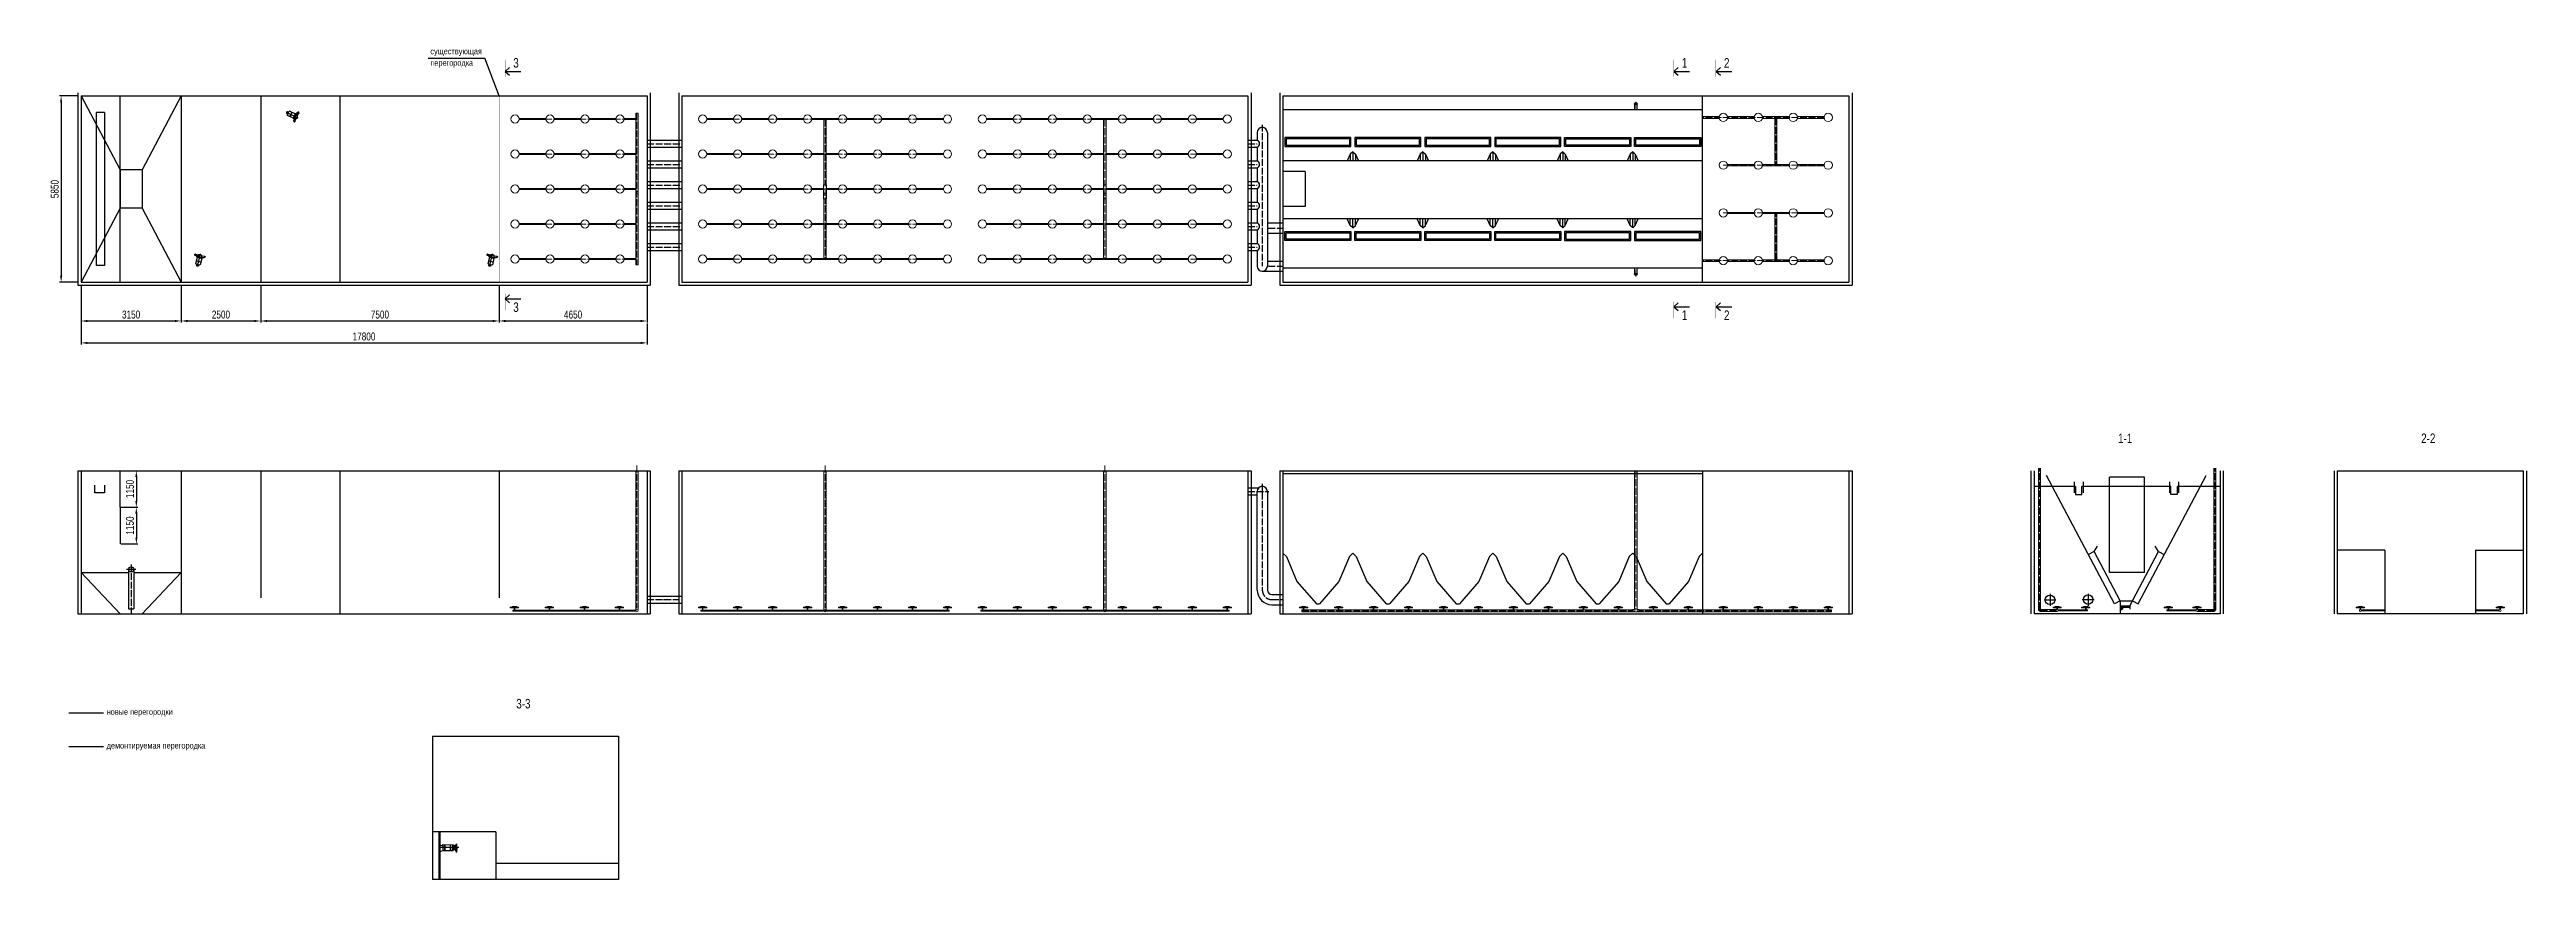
# Model space of a CAD drawing. Extents: x 151310 to 250336, y -70311 to -4848.
# Drawn here: x 151310 to 229212, y -70311 to -44239 of the extents above; entities that cross this region are included whole.
import ezdxf

# ---------------------------------------------------------------- set-up
doc = ezdxf.new("R2010")
doc.units = 0
doc.header["$LTSCALE"] = 300
doc.header["$MEASUREMENT"] = 0
doc.linetypes.add('ACAD_ISO04W100', pattern=[30, 24, -3, 0, -3])
for name, color, linetype in [('1', 7, 'CONTINUOUS'), ('Pipes', 1, 'CONTINUOUS'), ('POMPA', 92, 'CONTINUOUS'), ('лотки', 3, 'CONTINUOUS'), ('нерж конструкции', 110, 'CONTINUOUS'), ('Трубы', 1, 'CONTINUOUS')]:
    doc.layers.add(name, color=color, linetype=linetype)
doc.layers.add('А-Размеры', color=4, linetype='CONTINUOUS', lineweight=20)
doc.layers.add('воздух', color=140, linetype='CONTINUOUS', lineweight=15)
doc.styles.add('MONARCH', font='monarch', dxfattribs={"width": 0.77})
doc.styles.add('MONARCH0', font='monarch0.shx', dxfattribs={"width": 0.77})
doc.dimstyles.get("Standard").update_dxf_attribs({"dimtxt": 3, "dimasz": 3, "dimexe": 2.5, "dimexo": 2.5, "dimgap": 1.5, "dimtad": 0, "dimtih": 1, "dimtoh": 1, "dimdec": 0, "dimzin": 0, "dimdsep": 46, "dimtxsty": 'MONARCH0', "dimcen": -3, "dimdle": 1.25, "dimadec": 0, "dimazin": 0, "dimtfac": 0.75, "dimtdec": 0, "dimtofl": 0, "dimtmove": 2, "dimatfit": 3, "dimfxl": 1, "dimtvp": 1.5, "dimtolj": 1, "dimtzin": 0, "dimarcsym": 0})

msp = doc.modelspace()

# ---------------------------------------------------------------- texts
at = {"layer": '1', "ltscale": 0.4, "style": 'MONARCH'}
for s, width, gutter_width, insert, char_height, attachment_point in [('существующая', 3825.627, 975, (163287.7, -44198.4), 187.2, 1), ('перегородка', 3825.627, 975, (163287.7, -44560.2), 187.2, 1), ('3', 384.341, 825, (165894.4, -44507.3), 300, 1), ('1', 384.341, 825, (202647.9, -44507.3), 300, 1), ('2', 384.341, 825, (203973.8, -44507.3), 300, 1), ('3', 384.341, 825, (165894.4, -52485.8), 300, 7), ('1', 384.341, 825, (202647.9, -52734.2), 300, 7), ('2', 384.341, 825, (203973.8, -52734.2), 300, 7), ('1-1', 384.341, 825, (216366.5, -56602), 300, 7), ('2-2', 384.341, 825, (225901.2, -56602), 300, 7), ('3-3', 384.341, 825, (165989.3, -64943.9), 300, 7), ('новые перегородки', 3825.627, 975, (153107.5, -64952.1), 187.2, 1), ('демонтируемая перегородка', 3825.627, 975, (153107.5, -66011.4), 187.2, 1)]:
    msp.add_mtext_dynamic_manual_height_columns(s, width=width, gutter_width=gutter_width, heights=[0], dxfattribs=dict(at, insert=insert, char_height=char_height, attachment_point=attachment_point))

# ---------------------------------------------------------------- blocks, each defined once
blk = doc.blocks.new('*D157')
at = {"layer": 'А-Размеры', "lineweight": -2, "ltscale": 0.4, "transparency": 16777216}
for p, q in [((152301, -51671), (152301, -52816)), ((155451, -51671), (155451, -52816))]:
    blk.add_line(p, q, dxfattribs=at)
at = {"layer": 'А-Размеры', "color": 0, "lineweight": -2, "ltscale": 0.4, "transparency": 16777216}
blk.add_line((152501, -52766), (155251, -52766), dxfattribs=at)
at = {"layer": 'А-Размеры', "color": 0, "ltscale": 0.4, "transparency": 16777216}
for points in [[(152501, -52733), (152501, -52800), (152301, -52766)], [(155251, -52733), (155251, -52800), (155451, -52766)]]:
    blk.add_solid(points, dxfattribs=at)
at = {"layer": 'А-Размеры', "ltscale": 0.4, "transparency": 16777216, "insert": (153876, -52566), "char_height": 250, "attachment_point": 5, "style": 'MONARCH0'}
blk.add_mtext('\\A1;3150', dxfattribs=at)
blk = doc.blocks.new('*D158')
at = {"layer": 'А-Размеры', "lineweight": -2, "ltscale": 0.4, "transparency": 16777216}
for p, q in [((155451, -51671), (155451, -52816)), ((157951, -51671), (157951, -52816))]:
    blk.add_line(p, q, dxfattribs=at)
at = {"layer": 'А-Размеры', "color": 0, "lineweight": -2, "ltscale": 0.4, "transparency": 16777216}
blk.add_line((155651, -52766), (157751, -52766), dxfattribs=at)
at = {"layer": 'А-Размеры', "color": 0, "ltscale": 0.4, "transparency": 16777216}
for points in [[(155651, -52733), (155651, -52800), (155451, -52766)], [(157751, -52733), (157751, -52800), (157951, -52766)]]:
    blk.add_solid(points, dxfattribs=at)
at = {"layer": 'А-Размеры', "ltscale": 0.4, "transparency": 16777216, "insert": (156701, -52566), "char_height": 250, "attachment_point": 5, "style": 'MONARCH0'}
blk.add_mtext('\\A1;2500', dxfattribs=at)
blk = doc.blocks.new('*D159')
at = {"layer": 'А-Размеры', "lineweight": -2, "ltscale": 0.4, "transparency": 16777216}
for p, q in [((157951, -51671), (157951, -52816)), ((165451, -51671), (165451, -52816))]:
    blk.add_line(p, q, dxfattribs=at)
at = {"layer": 'А-Размеры', "color": 0, "lineweight": -2, "ltscale": 0.4, "transparency": 16777216}
blk.add_line((158151, -52766), (165251, -52766), dxfattribs=at)
at = {"layer": 'А-Размеры', "color": 0, "ltscale": 0.4, "transparency": 16777216}
for points in [[(158151, -52733), (158151, -52800), (157951, -52766)], [(165251, -52733), (165251, -52800), (165451, -52766)]]:
    blk.add_solid(points, dxfattribs=at)
at = {"layer": 'А-Размеры', "ltscale": 0.4, "transparency": 16777216, "insert": (161701, -52566), "char_height": 250, "attachment_point": 5, "style": 'MONARCH0'}
blk.add_mtext('\\A1;7500', dxfattribs=at)
blk = doc.blocks.new('*D160')
at = {"layer": 'А-Размеры', "lineweight": -2, "ltscale": 0.4, "transparency": 16777216}
for p, q in [((165451, -51671), (165451, -52816)), ((170101, -51671), (170101, -52816))]:
    blk.add_line(p, q, dxfattribs=at)
at = {"layer": 'А-Размеры', "color": 0, "lineweight": -2, "ltscale": 0.4, "transparency": 16777216}
blk.add_line((165651, -52766), (169901, -52766), dxfattribs=at)
at = {"layer": 'А-Размеры', "color": 0, "ltscale": 0.4, "transparency": 16777216}
for points in [[(165651, -52733), (165651, -52800), (165451, -52766)], [(169901, -52733), (169901, -52800), (170101, -52766)]]:
    blk.add_solid(points, dxfattribs=at)
at = {"layer": 'А-Размеры', "ltscale": 0.4, "transparency": 16777216, "insert": (167776, -52566), "char_height": 250, "attachment_point": 5, "style": 'MONARCH0'}
blk.add_mtext('\\A1;4650', dxfattribs=at)
blk = doc.blocks.new('_мешалка')
at = {"layer": '1', "color": 124}
for p, q in [((10, 107), (-200, -1028)), ((101, -19), (-101, 19)), ((-639, -804), (-637, -789)), ((-609, -835), (-620, -842)), ((-594, -832), (-210, -867)), ((-367, -735), (-569, -728)), ((-367, -745), (-568, -738)), ((-146, -736), (-382, -692)), ((-365, -674), (81, -756)), ((-351, -651), (-355, -653)), ((-351, -651), (79, -730)), ((77, -730), (-351, -651)), ((82, -700), (-345, -621)), ((-336, -623), (-232, -60)), ((-280, -938), (-94, -972)), ((133, -391), (-279, -315)), ((137, -371), (-276, -295)), ((-214, -49), (-25, -84)), ((-210, -867), (-209, -859)), ((-173, -986), (-210, -979)), ((-146, -736), (91, -780)), ((-142, -715), (81, -756)), ((-92, -34), (-99, -70)), ((-68, -763), (-72, -772)), ((-72, -772), (248, -889)), ((-68, -763), (252, -879)), ((-28, -83), (168, -119)), ((238, -986), (-1, -915)), ((55, -61), (48, -97)), ((76, -699), (180, -136)), ((76, -729), (80, -733)), ((84, -703), (79, -730)), ((84, -703), (79, -730)), ((84, -703), (82, -700)), ((252, -994), (260, -1005)), ((291, -976), (294, -961))]:
    blk.add_line(p, q, dxfattribs=at)
at = {"layer": '1', "color": 124, "linetype": 'Continuous'}
for p, q in [((-353, -648), (-348, -623)), ((-353, -648), (-348, -623)), ((-351, -651), (-353, -648)), ((-351, -651), (-353, -648)), ((-345, -621), (-348, -623)), ((-99, -70), (-99, -70))]:
    blk.add_line(p, q, dxfattribs=at)
at = {"layer": '1', "color": 124}
blk.add_lwpolyline([(-74, 64), (-92, -34, 0.4142136), (-72, -63), (26, -81, 0.4142136), (55, -61), (73, 37, 0.4142136), (53, 66), (-45, 84, 0.4142136)], format="xyb", close=True, dxfattribs=at)
for centre, radius, start, end in [((-600, -811), 40, 169.5398, 229.24865), ((-563, -803), 75, 94.5398, 169.5398), ((-562, -813), 75, 94.5398, 194.54066), ((-623, -838), 5, 229.24865, 300.36701), ((-596, -857), 25, 83.51362, 120.36701), ((-347, -688), 35.7, 103.15617, 187.82912), ((43, -718), 411, 176.76937, 183.69061), ((43, -718), 411, 173.7885, 176.76937), ((-108, -554), 322, 216.37399, 251.63975), ((-144, -774), 215, 201.96835, 252.22107), ((-166, -757), 229, 268.29395, 315.96858), ((-316, -652), 411, 337.2951, 342.31023), ((-316, -652), 411, 342.31023, 345.2911), ((60, -763), 35.5, 331.18759, 55.9107), ((232, -1010), 25, 38.71259, 75.56598), ((216, -956), 75, 324.53894, 64.5398), ((220, -947), 75, 349.5398, 64.5398), ((264, -1002), 5, 218.71259, 289.83095), ((252, -969), 40, 289.83095, 349.5398)]:
    blk.add_arc(centre, radius, start, end, dxfattribs=at)
at = {"layer": '1', "color": 124, "linetype": 'Continuous'}
for centre, start, end in [((-218, -63), 77.10173, 167.03972), ((165, -134), 352.03988, 79.5398)]:
    blk.add_arc(centre, 15, start, end, dxfattribs=at)
at = {"layer": '1', "color": 124}
blk.add_open_spline([(-72, -772), (-61, -782), (-38, -799), (-9, -815), (5, -845), (9, -874), (6, -899), (1, -911), (-1, -916)], degree=3, knots=[0, 0, 0, 0, 18.3394925, 33.1756113, 44.6006065, 57.6207781, 67.7207481, 74.2785703, 74.2785703, 74.2785703, 74.2785703], dxfattribs=at)
blk = doc.blocks.new('*D171')
at = {"layer": 'А-Размеры', "lineweight": -2, "ltscale": 0.4, "transparency": 16777216}
for p, q in [((152301, -52791), (152301, -53505)), ((170101, -52841), (170101, -53505))]:
    blk.add_line(p, q, dxfattribs=at)
at = {"layer": 'А-Размеры', "color": 0, "lineweight": -2, "ltscale": 0.4, "transparency": 16777216}
blk.add_line((152501, -53455), (169901, -53455), dxfattribs=at)
at = {"layer": 'А-Размеры', "color": 0, "ltscale": 0.4, "transparency": 16777216}
for points in [[(152501, -53422), (152501, -53489), (152301, -53455)], [(169901, -53422), (169901, -53489), (170101, -53455)]]:
    blk.add_solid(points, dxfattribs=at)
at = {"layer": 'А-Размеры', "ltscale": 0.4, "transparency": 16777216, "insert": (161201, -53255), "char_height": 250, "attachment_point": 5, "style": 'MONARCH0'}
blk.add_mtext('\\A1;17800', dxfattribs=at)
blk = doc.blocks.new('*D172')
at = {"layer": 'А-Размеры', "lineweight": -2, "ltscale": 0.4, "transparency": 16777216}
for p, q in [((152176, -45696), (151624, -45696)), ((152176, -51546), (151624, -51546))]:
    blk.add_line(p, q, dxfattribs=at)
at = {"layer": 'А-Размеры', "color": 0, "lineweight": -2, "ltscale": 0.4, "transparency": 16777216}
blk.add_line((151674, -45896), (151674, -51346), dxfattribs=at)
at = {"layer": 'А-Размеры', "color": 0, "ltscale": 0.4, "transparency": 16777216}
for points in [[(151641, -45896), (151708, -45896), (151674, -45696)], [(151641, -51346), (151708, -51346), (151674, -51546)]]:
    blk.add_solid(points, dxfattribs=at)
at = {"layer": 'А-Размеры', "ltscale": 0.4, "transparency": 16777216, "insert": (151474, -48621), "char_height": 250, "attachment_point": 5, "rotation": 90, "style": 'MONARCH0'}
blk.add_mtext('\\A1;5850', dxfattribs=at)
blk = doc.blocks.new('*D174')
at = {"layer": 'А-Размеры', "lineweight": -2, "ltscale": 0.4, "transparency": 16777216}
for p, q in [((153551, -57469), (154090, -57469)), ((153551, -58619), (154090, -58619))]:
    blk.add_line(p, q, dxfattribs=at)
at = {"layer": 'А-Размеры', "color": 0, "lineweight": -2, "ltscale": 0.4, "transparency": 16777216}
blk.add_line((154040, -57669), (154040, -58419), dxfattribs=at)
at = {"layer": 'А-Размеры', "color": 0, "ltscale": 0.4, "transparency": 16777216}
for points in [[(154007, -57669), (154073, -57669), (154040, -57469)], [(154007, -58419), (154073, -58419), (154040, -58619)]]:
    blk.add_solid(points, dxfattribs=at)
at = {"layer": 'А-Размеры', "ltscale": 0.4, "transparency": 16777216, "insert": (153840, -58044), "char_height": 250, "attachment_point": 5, "rotation": 90, "style": 'MONARCH0'}
blk.add_mtext('\\A1;1150', dxfattribs=at)
blk = doc.blocks.new('*D175')
at = {"layer": 'А-Размеры', "lineweight": -2, "ltscale": 0.4, "transparency": 16777216}
for p, q in [((153551, -58619), (154090, -58619)), ((153551, -59769), (154090, -59769))]:
    blk.add_line(p, q, dxfattribs=at)
at = {"layer": 'А-Размеры', "color": 0, "lineweight": -2, "ltscale": 0.4, "transparency": 16777216}
blk.add_line((154040, -58819), (154040, -59569), dxfattribs=at)
at = {"layer": 'А-Размеры', "color": 0, "ltscale": 0.4, "transparency": 16777216}
for points in [[(154007, -58819), (154073, -58819), (154040, -58619)], [(154007, -59569), (154073, -59569), (154040, -59769)]]:
    blk.add_solid(points, dxfattribs=at)
at = {"layer": 'А-Размеры', "ltscale": 0.4, "transparency": 16777216, "insert": (153840, -59194), "char_height": 250, "attachment_point": 5, "rotation": 90, "style": 'MONARCH0'}
blk.add_mtext('\\A1;1150', dxfattribs=at)

# ---------------------------------------------------------------- dimensions: what is measured, and where the dimension line sits
at = {"layer": 'А-Размеры', "ltscale": 0.4}
for base, p1, p2, picture, middle in [((151674.2, -51545.7), (152201.5, -45695.7), (152201.5, -51545.7), '*D172', (151474.2, -48620.7)), ((154040.1, -58619.4), (153526.5, -57469.4), (153526.5, -58619.4), '*D174', (153840.1, -58044.4)), ((154040.1, -59769.4), (153526.5, -58619.4), (153526.5, -59769.4), '*D175', (153840.1, -59194.4))]:
    dim = msp.add_linear_dim(base=base, p1=p1, p2=p2, angle=90, dimstyle='Standard', override={"dimscale": 50, "dimtxt": 5, "dimasz": 4, "dimexe": 1, "dimexo": 0.5, "dimtad": 1, "dimtih": 0, "dimtoh": 0, "dimcen": 0.1, "dimdle": 1, "dimclre": 256, "dimclrt": 256, "dimtfac": 1, "dimtix": 1, "dimtofl": 1, "dimtvp": 2.25}, dxfattribs=at)
    dim.commit()
    dim.dimension.update_dxf_attribs({"geometry": picture, "text_midpoint": middle})
for base, p1, p2, picture, middle in [((155451.5, -52766.5), (152301.5, -51645.7), (155451.5, -51645.7), '*D157', (153876.5, -52566.5)), ((157951.5, -52766.5), (155451.5, -51645.7), (157951.5, -51645.7), '*D158', (156701.5, -52566.5)), ((165451.5, -52766.5), (157951.5, -51645.7), (165451.5, -51645.7), '*D159', (161701.5, -52566.5)), ((170101.5, -52766.5), (165451.5, -51645.7), (170101.5, -51645.7), '*D160', (167776.5, -52566.5)), ((170101.5, -53455.4), (152301.5, -52766.5), (170101.5, -52816.5), '*D171', (161201.5, -53255.4))]:
    dim = msp.add_linear_dim(base=base, p1=p1, p2=p2, dimstyle='Standard', override={"dimscale": 50, "dimtxt": 5, "dimasz": 4, "dimexe": 1, "dimexo": 0.5, "dimtad": 1, "dimtih": 0, "dimtoh": 0, "dimcen": 0.1, "dimdle": 1, "dimclre": 256, "dimclrt": 256, "dimtfac": 1, "dimtix": 1, "dimtofl": 1, "dimtvp": 2.25}, dxfattribs=at)
    dim.commit()
    dim.dimension.update_dxf_attribs({"geometry": picture, "text_midpoint": middle})

# ---------------------------------------------------------------- linework, layer by layer
at = {"layer": '1', "ltscale": 0.4}
for p, q in [((163220.5, -44511.2), (164999.1, -44511.2)), ((165451.5, -45695.7), (164999.1, -44511.2)), ((165639.4, -44923.7), (166135.5, -44923.7)), ((165644.7, -44923.7), (165780.7, -44799.9)), ((165644.7, -44923.7), (165780.7, -45047.4)), ((202392.8, -44923.7), (202889, -44923.7)), ((202398.1, -44923.7), (202534.2, -44799.9)), ((202398.1, -44923.7), (202534.2, -45047.4)), ((203718.7, -44923.7), (204214.9, -44923.7)), ((203724, -44923.7), (203860.1, -44799.9)), ((203724, -44923.7), (203860.1, -45047.4)), ((152201.5, -45595.7), (152201.5, -51645.7)), ((152301.5, -45695.7), (170101.5, -45695.7)), ((152301.5, -45695.7), (152301.5, -51545.7)), ((152301.5, -45695.7), (153526.5, -48020.7)), ((155451.5, -45695.7), (154226.5, -48020.7)), ((155451.5, -45695.7), (155451.5, -51545.7)), ((170101.5, -45695.7), (170101.5, -51545.7)), ((170201.5, -45595.7), (170201.5, -51645.7)), ((171101.5, -45595.7), (171101.5, -51645.7)), ((171201.5, -45695.7), (171201.5, -51545.7)), ((171201.5, -45695.7), (189001.5, -45695.7)), ((189001.5, -45695.7), (189001.5, -51545.7)), ((189101.5, -45595.7), (189101.5, -51645.7)), ((190001.5, -45595.7), (190001.5, -51645.7)), ((190101.5, -45695.7), (190101.5, -51545.7)), ((190101.5, -45695.7), (207901.5, -45695.7)), ((190101.5, -45695.7), (190101.5, -51545.7)), ((203301.5, -51545.7), (203301.5, -45695.7)), ((207901.5, -45695.7), (207901.5, -51545.7)), ((208001.5, -45595.7), (208001.5, -51645.7)), ((154226.5, -48020.7), (153526.5, -48020.7)), ((153526.5, -48020.7), (153526.5, -49220.7)), ((154226.5, -48020.7), (154226.5, -49220.7)), ((153526.5, -49220.7), (152301.5, -51545.7)), ((154226.5, -49220.7), (153526.5, -49220.7)), ((154226.5, -49220.7), (155451.5, -51545.7)), ((152201.5, -51645.7), (170201.5, -51645.7)), ((152301.5, -51545.7), (170101.5, -51545.7)), ((165639.4, -52069.4), (166135.5, -52069.4)), ((165644.7, -52069.4), (165780.7, -51945.6)), ((165644.7, -52069.4), (165780.7, -52193.1)), ((171101.5, -51645.7), (189101.5, -51645.7)), ((171201.5, -51545.7), (189001.5, -51545.7)), ((190001.5, -51645.7), (208001.5, -51645.7)), ((190101.5, -51545.7), (207901.5, -51545.7)), ((202398.1, -52317.7), (202534.2, -52194)), ((203724, -52317.7), (203860.1, -52194)), ((202392.8, -52317.7), (202889, -52317.7)), ((202398.1, -52317.7), (202534.2, -52441.5)), ((203718.7, -52317.7), (204214.9, -52317.7)), ((203724, -52317.7), (203860.1, -52441.5)), ((152201.5, -57469.4), (170201.5, -57469.4)), ((152201.5, -57469.4), (152201.5, -61969.4)), ((152301.5, -57469.4), (152301.5, -61969.4)), ((153526.5, -58619.4), (153526.5, -57469.4)), ((155451.5, -57469.4), (155451.5, -61969.4)), ((165451.5, -57469.4), (165451.5, -61469.4)), ((170101.5, -57469.4), (170101.5, -61969.4)), ((170201.5, -57469.4), (170201.5, -61969.4)), ((171101.5, -57469.4), (189101.5, -57469.4)), ((171101.5, -57469.4), (171101.5, -61969.4)), ((171201.5, -57469.4), (171201.5, -61969.4)), ((189001.5, -57469.4), (189001.5, -61969.4)), ((189101.5, -57469.4), (189101.5, -61969.4)), ((190001.5, -57469.4), (208001.5, -57469.4)), ((190001.5, -57469.4), (190001.5, -61969.4)), ((190101.5, -57469.4), (190101.5, -61969.4)), ((203301.5, -57469.4), (203301.5, -61969.4)), ((207901.5, -57469.4), (207901.5, -61969.4)), ((208001.5, -57469.4), (208001.5, -61969.4)), ((213627.3, -57469.4), (213627.3, -61969.4)), ((213727.3, -57469.4), (213727.3, -61969.4)), ((219577.3, -57469.4), (219577.3, -61969.4)), ((219677.3, -57469.4), (219677.3, -61969.4)), ((223162, -57469.4), (223162, -61969.4)), ((223262, -57469.4), (223262, -61969.4)), ((223262, -57469.4), (229112, -57469.4)), ((229112, -57469.4), (229112, -61969.4)), ((229212, -57469.4), (229212, -61969.4)), ((224762, -59969.4), (223262, -59969.4)), ((224762, -59969.4), (224762, -61969.4)), ((227612, -59969.4), (229112, -59969.4)), ((227612, -59969.4), (227612, -61969.4)), ((152301.5, -60669.4), (153796.5, -60669.4)), ((152301.5, -60669.4), (153526.5, -61969.4)), ((153956.5, -60669.4), (155451.5, -60669.4)), ((154226.5, -61969.4), (155451.5, -60669.4)), ((152201.5, -61969.4), (170201.5, -61969.4)), ((171101.5, -61969.4), (189101.5, -61969.4)), ((190001.5, -61969.4), (208001.5, -61969.4)), ((219577.3, -61969.4), (213727.3, -61969.4)), ((229112, -61969.4), (223262, -61969.4)), ((163350.1, -65811.3), (163350.1, -70311.3)), ((163350.1, -65811.3), (169200.1, -65811.3)), ((169200.1, -65811.3), (169200.1, -70311.3)), ((169200.1, -69811.3), (165350.1, -69811.3)), ((169200.1, -70311.3), (163350.1, -70311.3))]:
    msp.add_line(p, q, dxfattribs=at)
at = {"layer": '1', "color": 3, "ltscale": 0.4}
for p, q in [((153526.5, -51545.7), (153526.5, -45695.7)), ((157951.5, -45695.7), (157951.5, -51545.7)), ((152789, -51022.5), (152789, -46218.9)), ((153039, -46218.9), (152789, -46218.9)), ((153039, -46218.9), (153039, -51022.5)), ((153039, -51022.5), (152789, -51022.5)), ((157951.5, -57469.4), (157951.5, -61469.4)), ((152739, -58169.4), (152739, -57919.4)), ((153039, -58169.4), (152739, -58169.4)), ((153039, -57919.4), (153039, -58169.4)), ((153526.5, -58619.4), (153526.5, -59769.4)), ((151916.2, -65077.5), (153007, -65077.5)), ((165350.1, -68811.3), (163350.1, -68811.3)), ((165350.1, -68811.3), (165350.1, -70311.3))]:
    msp.add_line(p, q, dxfattribs=at)
at = {"layer": '1', "color": 6, "ltscale": 0.4}
for p, q in [((160451.5, -51545.7), (160451.5, -45695.7)), ((160451.5, -61969.4), (160451.5, -57469.4)), ((151916.2, -66136.8), (153007, -66136.8))]:
    msp.add_line(p, q, dxfattribs=at)
at = {"layer": '1', "color": 4, "ltscale": 0.4}
for p, q in [((215030.5, -57969.4), (213727.3, -57969.4)), ((218027.1, -57969.4), (215230.5, -57969.4)), ((219577.3, -57969.4), (218227.1, -57969.4))]:
    msp.add_line(p, q, dxfattribs=at)
at = {"layer": '1', "ltscale": 0.4, "const_width": 10}
for points in [[(165639.4, -45087.4), (165639.4, -44558.6)], [(202392.8, -45087.4), (202392.8, -44558.6)], [(203718.7, -45087.4), (203718.7, -44558.6)], [(165451.5, -45695.7), (165451.5, -51545.7)], [(165639.4, -51905.6), (165639.4, -52434.5)], [(202392.8, -52154), (202392.8, -52682.9)], [(203718.7, -52154), (203718.7, -52682.9)]]:
    msp.add_lwpolyline(points, dxfattribs=at)
at = {"layer": 'Pipes', "ltscale": 0.4}
for p, q in [((170104.3, -47085.7), (171204.3, -47085.7)), ((170104.3, -47305.7), (171204.3, -47305.7)), ((189001.5, -47085.7), (189293.1, -47085.7)), ((189001.5, -47305.7), (189293.1, -47305.7)), ((170104.3, -47735.7), (171204.3, -47735.7)), ((170104.3, -47955.7), (171204.3, -47955.7)), ((189001.5, -47735.7), (189293.1, -47735.7)), ((189001.5, -47955.7), (189293.1, -47955.7)), ((170104.3, -48385.7), (171204.3, -48385.7)), ((170104.3, -48605.7), (171204.3, -48605.7)), ((170104.3, -49035.7), (171204.3, -49035.7)), ((189001.5, -48385.7), (189293.1, -48385.7)), ((189001.5, -48605.7), (189293.1, -48605.7)), ((189001.5, -49035.7), (189293.1, -49035.7)), ((170104.3, -49255.7), (171204.3, -49255.7)), ((170104.3, -49685.7), (171204.3, -49685.7)), ((189001.5, -49255.7), (189293.1, -49255.7)), ((189001.5, -49685.7), (189293.1, -49685.7)), ((189613.1, -49685.7), (190101.5, -49685.7)), ((170104.3, -49905.7), (171204.3, -49905.7)), ((170104.3, -50335.7), (171204.3, -50335.7)), ((170104.3, -50555.7), (171204.3, -50555.7)), ((189001.5, -49905.7), (189293.1, -49905.7)), ((189001.5, -50335.7), (189293.1, -50335.7)), ((189001.5, -50555.7), (189293.1, -50555.7)), ((189453.1, -51205.7), (190101.5, -51205.7)), ((189613.1, -50885.7), (190101.5, -50885.7)), ((189001.5, -58009.4), (189337, -58009.4)), ((189001.5, -58229.4), (189293.1, -58229.4)), ((189293.1, -61219.4), (189293.1, -58119.4)), ((189613.1, -58119.4), (189613.1, -61219.4)), ((154020.8, -60569.4), (153732.2, -60569.4)), ((153796.5, -60569.4), (153796.5, -61806)), ((153956.5, -60569.4), (153956.5, -61806)), ((170101.5, -61409.4), (171201.5, -61409.4)), ((189753.1, -61359.4), (190101.5, -61359.4)), ((153796.5, -61806), (153956.5, -61806)), ((170101.5, -61629.4), (171201.5, -61629.4)), ((189753.1, -61679.4), (190101.5, -61679.4))]:
    msp.add_line(p, q, dxfattribs=at)
for centre, radius in [((153876.5, -60569.4), 80), ((214227.3, -61528.9), 150), ((215427.3, -61519.7), 150)]:
    msp.add_circle(centre, radius, dxfattribs=at)
for centre, radius, start, end in [((189453.1, -46840.7), 160, 0, 180), ((189252.1, -47195.7), 117.4, 290.440717, 69.559283), ((189252.1, -47845.7), 117.4, 290.440717, 69.559283), ((189252.1, -48495.7), 117.4, 290.440717, 69.559283), ((189252.1, -49145.7), 117.4, 290.440717, 69.559283), ((189252.1, -49795.7), 117.4, 290.440717, 69.559283), ((189252.1, -50445.7), 117.4, 290.440717, 69.559283), ((189453.1, -51045.7), 160, 180, 0), ((189453.1, -58119.4), 160, 0, 180)]:
    msp.add_arc(centre, radius, start, end, dxfattribs=at)
at = {"layer": 'POMPA'}
for p, q in [((163560.2, -70311.3), (163560.2, -68811.3)), ((163578.5, -69254.3), (163578.5, -69418.2)), ((163597, -70311.3), (163597, -68811.3)), ((164178.1, -69311.3), (163599.7, -69311.9)), ((163675.5, -69262.7), (163603.8, -69236.6)), ((163681.2, -69219.4), (163675.5, -69219.4)), ((163675.5, -69262.7), (163675.5, -69219.4)), ((163675.5, -69219.4), (163675.5, -69407.8)), ((163681.2, -69219.4), (163681.2, -69407.8)), ((163736, -69222.3), (163736.9, -69405.3)), ((163742, -69222.3), (163742.8, -69404.5)), ((163910.8, -69220.1), (163911.8, -69407.2)), ((163986.2, -69220.9), (163986.7, -69311.9)), ((163987, -69388.4), (163986.7, -69311.9)), ((163987.2, -69220.9), (163987.6, -69311.9)), ((163988, -69391.5), (163987.6, -69311.9)), ((163991, -69221), (163990.5, -69221)), ((163999, -69224.2), (164014, -69239.1)), ((164015.5, -69242.8), (164015.9, -69311.7)), ((164018.6, -69297.6), (164015.8, -69297.6)), ((164016.2, -69380.7), (164015.9, -69311.7)), ((164018.8, -69325.9), (164015.9, -69325.9)), ((164018.7, -69311.7), (164018.5, -69280.6)), ((164018.7, -69311.7), (164018.8, -69342.8)), ((164046.1, -69259.4), (164047.9, -69258.8)), ((164047.9, -69258.8), (164049.7, -69258.1)), ((164049.7, -69258.1), (164052.2, -69256.7)), ((164052.2, -69256.7), (164054.9, -69255.9)), ((164074.5, -69233.9), (164078.1, -69234.1)), ((164086.7, -69281.7), (164093.8, -69274.8)), ((164090, -69240.8), (164094.5, -69246.8)), ((164103.7, -69266.4), (164104.9, -69269.6)), ((164104.9, -69269.6), (164106, -69272.8)), ((164110.4, -69227.8), (164115.7, -69202.7)), ((164110.8, -69278.7), (164111.2, -69343.9)), ((164113.4, -69227.4), (164118.7, -69202.1)), ((164113.8, -69257.7), (164120.1, -69227.4)), ((164115.7, -69202.7), (164116.4, -69199.6)), ((164116.4, -69199.6), (164117.8, -69196.8)), ((164117.8, -69196.8, 112.6), (164120.8, -69196.9)), ((164118.7, -69202.1), (164119.4, -69199.3)), ((164119, -69327.8), (164121.2, -69341.2)), ((164119.4, -69199.3), (164120.8, -69196.9)), ((164120.1, -69227.4), (164122.2, -69212.1)), ((163675.5, -69409.8), (163603.7, -69435.9)), ((163681.2, -69407.8), (163675.5, -69407.8)), ((163675.5, -69407.8), (163675.5, -69409.8)), ((163681.2, -69404.7), (163681.2, -69407.8)), ((163927.9, -69407.1), (163911.8, -69407.2)), ((163927.9, -69407.1), (163987.1, -69406.8)), ((163987.1, -69406.8), (163987, -69387.8)), ((163991.8, -69402.8), (163991.4, -69402.8)), ((163999.8, -69399.4), (164014.7, -69384.4)), ((164046.5, -69347.3), (164049, -69348.1)), ((164063.5, -69368), (164080.7, -69407.6)), ((164092.9, -69356.8), (164101.4, -69344.6)), ((164101.4, -69344.6), (164103.5, -69344.1)), ((164102.2, -69444.8), (164107.9, -69449.4)), ((164107, -69376.1), (164119.1, -69405.8)), ((164109.4, -69376), (164121.8, -69406.1)), ((164111.4, -69450.3, 66.8), (164114.6, -69449.8, 68.3)), ((164114.1, -69339.2), (164117.8, -69347.1)), ((164115.8, -69336.1), (164120, -69345.1)), ((164117.8, -69347.1), (164120.6, -69355.3)), ((164120, -69345.1), (164123.4, -69354.5)), ((164120.6, -69355.3, -145.6), (164123.4, -69354.7, -145.5)), ((164121.2, -69341.2), (164123.4, -69354.5)), ((164121.7, -69441.1), (164123.1, -69429.4))]:
    msp.add_line(p, q, dxfattribs=at)
at = {"layer": 'POMPA', "ltscale": 0.4}
for p, q in [((163681.2, -69219.4), (163991, -69221)), ((163681.2, -69407.8), (163911.8, -69407.2)), ((163991.4, -69402.8), (163987.1, -69402.8))]:
    msp.add_line(p, q, dxfattribs=at)
at = {"layer": 'POMPA'}
for centre in [(163600, -69253.4), (163600, -69419.1), (163658.7, -69402.1)]:
    msp.add_circle(centre, 4.24, dxfattribs=at)
for centre, radius, start, end in [((163597.3, -69254.3), 18.8, 70, 180), ((163991, -69232.3), 11.3, 45.277821, 90.27782), ((164010.3, -69242.8), 5.19, 0.27782, 45.277835), ((164023.2, -69280.6), 4.71, 143.407922, 180.27782), ((164064.8, -69311.5), 56.5, 117.021645, 143.407922), ((164064.8, -69311.5), 56.5, 108.544602, 117.020982), ((164136.8, -69311.8), 104.7, 149.042469, 149.97804), ((163870.3, -69227), 213.4, 325.680736, 336.047624), ((164019.4, -69306.4), 49.1, 303.573381, 333.434886), ((164064.8, -69311.5), 56.5, 108.395307, 108.544602), ((164136.8, -69311.8), 104.7, 139.104188, 149.042469), ((164022.5, -69307.4), 48.6, 303.164334, 333.57261), ((164102.6, -69285.8), 59.8, 123.473231, 152.476277), ((164064.8, -69311.5), 56.5, 63.145386, 100.102009), ((164076.8, -69258), 24.3, 95.412656, 142.287643), ((163819.7, -69193.7), 278.3, 331.066121, 341.623873), ((164248.3, -69395.1), 200.3, 144.933413, 155.980834), ((163820.7, -69193.4), 280.3, 331.05533, 341.618163), ((164077.1, -69250), 15.9, 90.462256, 117.624417), ((164077.1, -69250), 15.9, 35.547793, 90.462256), ((163131.5, -68972.6), 1001.1, 342.035487, 344.100982), ((163788, -69101), 349.1, 328.818999, 338.781665), ((164100.2, -69283.2), 10.6, 73.607673, 127.384512), ((163994.3, -69146.5), 141.7, 314.897432, 325.014778), ((164442.6, -69301.2), 340.6, 174.149396, 175.266146), ((164064.8, -69311.5), 56.5, 43.221629, 47.00452), ((164121.5, -69276.6), 20.5, 112.218207, 150.215281), ((164064.8, -69311.5), 56.5, 343.087271, 43.221629), ((164064.8, -69311.5), 56.5, 330.791361, 343.087271), ((164086.5, -69207.6), 36, 352.714898, 17.269018), ((163597.3, -69418.2), 18.8, 180, 290.000106), ((163991.8, -69391.5), 11.3, 270.27782, 315.277818), ((164011, -69380.7), 5.19, 315.277805, 0.27782), ((164023.5, -69342.8), 4.71, 180.27782, 217.147717), ((164064.8, -69311.5), 56.5, 217.147717, 243.533995), ((164064.8, -69311.5), 56.5, 243.534658, 268.839996), ((164064.8, -69311.5), 56.5, 268.839996, 270.27782), ((164064.8, -69311.5), 56.5, 270.27782, 287.218274), ((164239.5, -69340.9), 172.2, 202.787683, 217.134728), ((164072.2, -69341.5), 25.8, 290.634024, 323.595424), ((164219, -69340.1), 117.7, 182.194608, 197.820168), ((164240.1, -69335.3), 136.9, 183.682811, 186.885154), ((164240.1, -69335.3), 136.9, 186.885154, 197.300582), ((164064.8, -69311.5), 56.5, 314.3094, 330.791361), ((164111.1, -69443.9), 6.32, 240.389213, 341.783972), ((164111.7, -69440.3), 9.98, 288.308345, 355.684637), ((164031.2, -69419.7), 89.8, 343.007669, 1.87358), ((164089.5, -69416.6), 31.4, 359.700897, 19.967107), ((164071.3, -69420.6), 52.5, 350.379683, 16.066877)]:
    msp.add_arc(centre, radius, start, end, dxfattribs=at)
at = {"layer": 'воздух', "ltscale": 0.4}
for p, q in [((201138.9, -45941.6), (201264.8, -45941.6)), ((201163.9, -45941.6), (201163.9, -46130.6)), ((201201.9, -46089), (201201.9, -45876.9)), ((201239.9, -45941.6), (201239.9, -46130.6)), ((166080.5, -46404.7), (166922.5, -46404.7)), ((166080.5, -46436.7), (166922.5, -46436.7)), ((167180.5, -46404.7), (168022.5, -46404.7)), ((167180.5, -46436.7), (168022.5, -46436.7)), ((168280.5, -46404.7), (169122.5, -46404.7)), ((168280.5, -46436.7), (169122.5, -46436.7)), ((169380.5, -46404.7), (169744.5, -46404.7)), ((169380.5, -46436.7), (169744.5, -46436.7)), ((169744.5, -51003.6), (169744.5, -46237.8)), ((169744.5, -46237.8), (169820.5, -46237.8)), ((169820.5, -51003.6), (169820.5, -46237.8)), ((171980.5, -46404.7), (172822.5, -46404.7)), ((171980.5, -46436.7), (172822.5, -46436.7)), ((173080.5, -46404.7), (173922.5, -46404.7)), ((173080.5, -46436.7), (173922.5, -46436.7)), ((174180.5, -46404.7), (175022.5, -46404.7)), ((174180.5, -46436.7), (175022.5, -46436.7)), ((175280.5, -46404.7), (176122.5, -46404.7)), ((175280.5, -46436.7), (176122.5, -46436.7)), ((175663.5, -48486.4), (175663.5, -46436.7)), ((175739.5, -48486.4), (175739.5, -46436.7)), ((176380.5, -46404.7), (177222.5, -46404.7)), ((176380.5, -46436.7), (177222.5, -46436.7)), ((177480.5, -46404.7), (178322.5, -46404.7)), ((177480.5, -46436.7), (178322.5, -46436.7)), ((178580.5, -46404.7), (179422.5, -46404.7)), ((178580.5, -46436.7), (179422.5, -46436.7)), ((181622.5, -46404.7), (180780.5, -46404.7)), ((181622.5, -46436.7), (180780.5, -46436.7)), ((182722.5, -46404.7), (181880.5, -46404.7)), ((182722.5, -46436.7), (181880.5, -46436.7)), ((183822.5, -46404.7), (182980.5, -46404.7)), ((183822.5, -46436.7), (182980.5, -46436.7)), ((184922.5, -46404.7), (184080.5, -46404.7)), ((184922.5, -46436.7), (184080.5, -46436.7)), ((184463.5, -48486.4), (184463.5, -46436.7)), ((184539.5, -48486.4), (184539.5, -46436.7)), ((186022.5, -46404.7), (185180.5, -46404.7)), ((186022.5, -46436.7), (185180.5, -46436.7)), ((187122.5, -46404.7), (186280.5, -46404.7)), ((187122.5, -46436.7), (186280.5, -46436.7)), ((188222.5, -46404.7), (187380.5, -46404.7)), ((188222.5, -46436.7), (187380.5, -46436.7)), ((203301.5, -46339.7), (203821.5, -46339.7)), ((203301.5, -46401.7), (203821.5, -46401.7)), ((204077.7, -46339.7), (204921.5, -46339.7)), ((204077.7, -46401.7), (204921.5, -46401.7)), ((205177.7, -46339.7), (206021.5, -46339.7)), ((205177.7, -46401.7), (206021.5, -46401.7)), ((206277.7, -46339.7), (207121.5, -46339.7)), ((206277.7, -46401.7), (207121.5, -46401.7)), ((166080.5, -47504.7), (166922.5, -47504.7)), ((167180.5, -47504.7), (168022.5, -47504.7)), ((168280.5, -47504.7), (169122.5, -47504.7)), ((169380.5, -47504.7), (169744.5, -47504.7)), ((171980.5, -47504.7), (172822.5, -47504.7)), ((173080.5, -47504.7), (173922.5, -47504.7)), ((174180.5, -47504.7), (175022.5, -47504.7)), ((175280.5, -47504.7), (175663.5, -47504.7)), ((175739.5, -47504.7), (176122.5, -47504.7)), ((176380.5, -47504.7), (177222.5, -47504.7)), ((177480.5, -47504.7), (178322.5, -47504.7)), ((178580.5, -47504.7), (179422.5, -47504.7)), ((181622.5, -47504.7), (180780.5, -47504.7)), ((182722.5, -47504.7), (181880.5, -47504.7)), ((183822.5, -47504.7), (182980.5, -47504.7)), ((184463.5, -47504.7), (184080.5, -47504.7)), ((184922.5, -47504.7), (184539.5, -47504.7)), ((186022.5, -47504.7), (185180.5, -47504.7)), ((187122.5, -47504.7), (186280.5, -47504.7)), ((188222.5, -47504.7), (187380.5, -47504.7)), ((166080.5, -47536.7), (166922.5, -47536.7)), ((167180.5, -47536.7), (168022.5, -47536.7)), ((168280.5, -47536.7), (169122.5, -47536.7)), ((169380.5, -47536.7), (169744.5, -47536.7)), ((171980.5, -47536.7), (172822.5, -47536.7)), ((173080.5, -47536.7), (173922.5, -47536.7)), ((174180.5, -47536.7), (175022.5, -47536.7)), ((175280.5, -47536.7), (175663.5, -47536.7)), ((175739.5, -47536.7), (176122.5, -47536.7)), ((176380.5, -47536.7), (177222.5, -47536.7)), ((177480.5, -47536.7), (178322.5, -47536.7)), ((178580.5, -47536.7), (179422.5, -47536.7)), ((181622.5, -47536.7), (180780.5, -47536.7)), ((182722.5, -47536.7), (181880.5, -47536.7)), ((183822.5, -47536.7), (182980.5, -47536.7)), ((184463.5, -47536.7), (184080.5, -47536.7)), ((184922.5, -47536.7), (184539.5, -47536.7)), ((186022.5, -47536.7), (185180.5, -47536.7)), ((187122.5, -47536.7), (186280.5, -47536.7)), ((188222.5, -47536.7), (187380.5, -47536.7)), ((204080.5, -47854.7), (204922.5, -47854.7)), ((204080.5, -47886.7), (204922.5, -47886.7)), ((205180.5, -47854.7), (206022.5, -47854.7)), ((205180.5, -47886.7), (206022.5, -47886.7)), ((206280.5, -47854.7), (207122.5, -47854.7)), ((206280.5, -47886.7), (207122.5, -47886.7)), ((166080.5, -48604.7), (166922.5, -48604.7)), ((166080.5, -48636.7), (166922.5, -48636.7)), ((167180.5, -48604.7), (168022.5, -48604.7)), ((167180.5, -48636.7), (168022.5, -48636.7)), ((168280.5, -48604.7), (169122.5, -48604.7)), ((168280.5, -48636.7), (169122.5, -48636.7)), ((169380.5, -48604.7), (169744.5, -48604.7)), ((169380.5, -48636.7), (169744.5, -48636.7)), ((171980.5, -48604.7), (172822.5, -48604.7)), ((171980.5, -48636.7), (172822.5, -48636.7)), ((173080.5, -48604.7), (173922.5, -48604.7)), ((173080.5, -48636.7), (173922.5, -48636.7)), ((174180.5, -48604.7), (175022.5, -48604.7)), ((174180.5, -48636.7), (175022.5, -48636.7)), ((175280.5, -48604.7), (175656.5, -48604.7)), ((175280.5, -48636.7), (175656.5, -48636.7)), ((175656.5, -48486.4), (175656.5, -48925.5)), ((175656.5, -48486.4), (175746.5, -48486.4)), ((175656.5, -48925.5), (175746.5, -48925.5)), ((175663.5, -48925.5), (175663.5, -50804.7)), ((175739.5, -48925.5), (175739.5, -50804.7)), ((175746.5, -48486.4), (175746.5, -48925.5)), ((175746.5, -48604.7), (176122.5, -48604.7)), ((175746.5, -48636.7), (176122.5, -48636.7)), ((176380.5, -48604.7), (177222.5, -48604.7)), ((176380.5, -48636.7), (177222.5, -48636.7)), ((177480.5, -48604.7), (178322.5, -48604.7)), ((177480.5, -48636.7), (178322.5, -48636.7)), ((178580.5, -48604.7), (179422.5, -48604.7)), ((178580.5, -48636.7), (179422.5, -48636.7)), ((181622.5, -48604.7), (180780.5, -48604.7)), ((181622.5, -48636.7), (180780.5, -48636.7)), ((182722.5, -48604.7), (181880.5, -48604.7)), ((182722.5, -48636.7), (181880.5, -48636.7)), ((183822.5, -48604.7), (182980.5, -48604.7)), ((183822.5, -48636.7), (182980.5, -48636.7)), ((184456.5, -48604.7), (184080.5, -48604.7)), ((184456.5, -48636.7), (184080.5, -48636.7)), ((184456.5, -48486.4), (184456.5, -48925.5)), ((184546.5, -48486.4), (184456.5, -48486.4)), ((184546.5, -48925.5), (184456.5, -48925.5)), ((184463.5, -48925.5), (184463.5, -50804.7)), ((184539.5, -48925.5), (184539.5, -50804.7)), ((184546.5, -48486.4), (184546.5, -48925.5)), ((184922.5, -48604.7), (184546.5, -48604.7)), ((184922.5, -48636.7), (184546.5, -48636.7)), ((186022.5, -48604.7), (185180.5, -48604.7)), ((186022.5, -48636.7), (185180.5, -48636.7)), ((187122.5, -48604.7), (186280.5, -48604.7)), ((187122.5, -48636.7), (186280.5, -48636.7)), ((188222.5, -48604.7), (187380.5, -48604.7)), ((188222.5, -48636.7), (187380.5, -48636.7)), ((166080.5, -49704.7), (166922.5, -49704.7)), ((166080.5, -49736.7), (166922.5, -49736.7)), ((167180.5, -49704.7), (168022.5, -49704.7)), ((167180.5, -49736.7), (168022.5, -49736.7)), ((168280.5, -49704.7), (169122.5, -49704.7)), ((168280.5, -49736.7), (169122.5, -49736.7)), ((169380.5, -49704.7), (169744.5, -49704.7)), ((169380.5, -49736.7), (169744.5, -49736.7)), ((171980.5, -49704.7), (172822.5, -49704.7)), ((171980.5, -49736.7), (172822.5, -49736.7)), ((173080.5, -49704.7), (173922.5, -49704.7)), ((173080.5, -49736.7), (173922.5, -49736.7)), ((174180.5, -49704.7), (175022.5, -49704.7)), ((174180.5, -49736.7), (175022.5, -49736.7)), ((175280.5, -49704.7), (175663.5, -49704.7)), ((175280.5, -49736.7), (175663.5, -49736.7)), ((175739.5, -49704.7), (176122.5, -49704.7)), ((175739.5, -49736.7), (176122.5, -49736.7)), ((176380.5, -49704.7), (177222.5, -49704.7)), ((176380.5, -49736.7), (177222.5, -49736.7)), ((177480.5, -49704.7), (178322.5, -49704.7)), ((177480.5, -49736.7), (178322.5, -49736.7)), ((178580.5, -49704.7), (179422.5, -49704.7)), ((178580.5, -49736.7), (179422.5, -49736.7)), ((181622.5, -49704.7), (180780.5, -49704.7)), ((181622.5, -49736.7), (180780.5, -49736.7)), ((182722.5, -49704.7), (181880.5, -49704.7)), ((182722.5, -49736.7), (181880.5, -49736.7)), ((183822.5, -49704.7), (182980.5, -49704.7)), ((183822.5, -49736.7), (182980.5, -49736.7)), ((184463.5, -49704.7), (184080.5, -49704.7)), ((184463.5, -49736.7), (184080.5, -49736.7)), ((184922.5, -49704.7), (184539.5, -49704.7)), ((184922.5, -49736.7), (184539.5, -49736.7)), ((186022.5, -49704.7), (185180.5, -49704.7)), ((186022.5, -49736.7), (185180.5, -49736.7)), ((187122.5, -49704.7), (186280.5, -49704.7)), ((187122.5, -49736.7), (186280.5, -49736.7)), ((188222.5, -49704.7), (187380.5, -49704.7)), ((188222.5, -49736.7), (187380.5, -49736.7)), ((204080.5, -49354.7), (204922.5, -49354.7)), ((204080.5, -49386.7), (204922.5, -49386.7)), ((205180.5, -49354.7), (206022.5, -49354.7)), ((205180.5, -49386.7), (206022.5, -49386.7)), ((206280.5, -49354.7), (207122.5, -49354.7)), ((206280.5, -49386.7), (207122.5, -49386.7)), ((166080.5, -50804.7), (166922.5, -50804.7)), ((166080.5, -50836.7), (166922.5, -50836.7)), ((167180.5, -50804.7), (168022.5, -50804.7)), ((167180.5, -50836.7), (168022.5, -50836.7)), ((168280.5, -50804.7), (169122.5, -50804.7)), ((168280.5, -50836.7), (169122.5, -50836.7)), ((169380.5, -50804.7), (169744.5, -50804.7)), ((169380.5, -50836.7), (169744.5, -50836.7)), ((169744.5, -51003.6), (169820.5, -51003.6)), ((171980.5, -50804.7), (172822.5, -50804.7)), ((171980.5, -50836.7), (172822.5, -50836.7)), ((173080.5, -50804.7), (173922.5, -50804.7)), ((173080.5, -50836.7), (173922.5, -50836.7)), ((174180.5, -50804.7), (175022.5, -50804.7)), ((174180.5, -50836.7), (175022.5, -50836.7)), ((175280.5, -50804.7), (176122.5, -50804.7)), ((175280.5, -50836.7), (176122.5, -50836.7)), ((176380.5, -50804.7), (177222.5, -50804.7)), ((176380.5, -50836.7), (177222.5, -50836.7)), ((177480.5, -50804.7), (178322.5, -50804.7)), ((177480.5, -50836.7), (178322.5, -50836.7)), ((178580.5, -50804.7), (179422.5, -50804.7)), ((178580.5, -50836.7), (179422.5, -50836.7)), ((181622.5, -50804.7), (180780.5, -50804.7)), ((181622.5, -50836.7), (180780.5, -50836.7)), ((182722.5, -50804.7), (181880.5, -50804.7)), ((182722.5, -50836.7), (181880.5, -50836.7)), ((183822.5, -50804.7), (182980.5, -50804.7)), ((183822.5, -50836.7), (182980.5, -50836.7)), ((184922.5, -50804.7), (184080.5, -50804.7)), ((184922.5, -50836.7), (184080.5, -50836.7)), ((186022.5, -50804.7), (185180.5, -50804.7)), ((186022.5, -50836.7), (185180.5, -50836.7)), ((187122.5, -50804.7), (186280.5, -50804.7)), ((187122.5, -50836.7), (186280.5, -50836.7)), ((188222.5, -50804.7), (187380.5, -50804.7)), ((188222.5, -50836.7), (187380.5, -50836.7)), ((201138.9, -51299.8), (201264.8, -51299.8)), ((201163.9, -51299.8), (201163.9, -51110.8)), ((201201.9, -51152.4), (201201.9, -51364.5)), ((201239.9, -51299.8), (201239.9, -51110.8)), ((203301.5, -50839.7), (203821.5, -50839.7)), ((203301.5, -50901.7), (203821.5, -50901.7)), ((204077.7, -50839.7), (204921.5, -50839.7)), ((204077.7, -50901.7), (204921.5, -50901.7)), ((205177.7, -50839.7), (206021.5, -50839.7)), ((205177.7, -50901.7), (206021.5, -50901.7)), ((206277.7, -50839.7), (207121.5, -50839.7)), ((206277.7, -50901.7), (207121.5, -50901.7)), ((169744.5, -57469.4), (169744.5, -61831)), ((169820.5, -57469.4), (169820.5, -61831)), ((175663.5, -57469.4), (175663.5, -61831)), ((175739.5, -57469.4), (175739.5, -61831)), ((184463.5, -57469.4), (184463.5, -61831)), ((184539.5, -57469.4), (184539.5, -61831)), ((201163.9, -61830.2), (201163.9, -57469.4)), ((201239.9, -61830.2), (201239.9, -57469.4)), ((213861.1, -57389.7), (213861.1, -61817.1)), ((213923.1, -57389.7), (213923.1, -61817.1)), ((219381.4, -57389.7), (219381.4, -61817.1)), ((219443.4, -57389.7), (219443.4, -61817.1)), ((166062.5, -61775.1), (165802.5, -61775.1)), ((165922.5, -61788.1), (165802.5, -61775.1)), ((165876.3, -61852.2), (169744.5, -61852.2)), ((165876.3, -61852.2), (165876.3, -61884.2)), ((165876.3, -61884.2), (169748, -61884.2)), ((165922.5, -61788.1), (165922.5, -61852.2)), ((165942.5, -61788.1), (165922.5, -61788.1)), ((165932.5, -61775.1), (165932.5, -61801.1)), ((166062.5, -61775.1), (165942.5, -61788.1)), ((165942.5, -61788.1), (165942.5, -61852.2)), ((167162.5, -61775.1), (166902.5, -61775.1)), ((167022.5, -61788.1), (166902.5, -61775.1)), ((167022.5, -61788.1), (167022.5, -61852.2)), ((167042.5, -61788.1), (167022.5, -61788.1)), ((167032.5, -61775.1), (167032.5, -61801.1)), ((167162.5, -61775.1), (167042.5, -61788.1)), ((167042.5, -61788.1), (167042.5, -61852.2)), ((168262.5, -61775.1), (168002.5, -61775.1)), ((168122.5, -61788.1), (168002.5, -61775.1)), ((168122.5, -61788.1), (168122.5, -61852.2)), ((168142.5, -61788.1), (168122.5, -61788.1)), ((168132.5, -61775.1), (168132.5, -61801.1)), ((168262.5, -61775.1), (168142.5, -61788.1)), ((168142.5, -61788.1), (168142.5, -61852.2)), ((169362.5, -61775.1), (169102.5, -61775.1)), ((169222.5, -61788.1), (169102.5, -61775.1)), ((169222.5, -61788.1), (169222.5, -61852.2)), ((169242.5, -61788.1), (169222.5, -61788.1)), ((169232.5, -61775.1), (169232.5, -61801.1)), ((169362.5, -61775.1), (169242.5, -61788.1)), ((169242.5, -61788.1), (169242.5, -61852.2)), ((171981.4, -61775.1), (171721.5, -61775.1)), ((171841.5, -61788.1), (171721.5, -61775.1)), ((171795.3, -61852.2), (175663.5, -61852.2)), ((171795.3, -61852.2), (171795.3, -61884.2)), ((171795.3, -61884.2), (175667, -61884.2)), ((171841.5, -61788.1), (171841.5, -61852.2)), ((171861.5, -61788.1), (171841.5, -61788.1)), ((171851.5, -61775.1), (171851.5, -61801.1)), ((171981.4, -61775.1), (171861.5, -61788.1)), ((171861.5, -61788.1), (171861.5, -61852.2)), ((173081.4, -61775.1), (172821.5, -61775.1)), ((172941.5, -61788.1), (172821.5, -61775.1)), ((172941.5, -61788.1), (172941.5, -61852.2)), ((172961.5, -61788.1), (172941.5, -61788.1)), ((172951.5, -61775.1), (172951.5, -61801.1)), ((173081.4, -61775.1), (172961.5, -61788.1)), ((172961.5, -61788.1), (172961.5, -61852.2)), ((174181.4, -61775.1), (173921.5, -61775.1)), ((174041.5, -61788.1), (173921.5, -61775.1)), ((174041.5, -61788.1), (174041.5, -61852.2)), ((174061.5, -61788.1), (174041.5, -61788.1)), ((174051.5, -61775.1), (174051.5, -61801.1)), ((174181.4, -61775.1), (174061.5, -61788.1)), ((174061.5, -61788.1), (174061.5, -61852.2)), ((175281.4, -61775.1), (175021.5, -61775.1)), ((175141.5, -61788.1), (175021.5, -61775.1)), ((175141.5, -61788.1), (175141.5, -61852.2)), ((175161.5, -61788.1), (175141.5, -61788.1)), ((175151.5, -61775.1), (175151.5, -61801.1)), ((175281.4, -61775.1), (175161.5, -61788.1)), ((175161.5, -61788.1), (175161.5, -61852.2)), ((179607.7, -61884.2), (175736, -61884.2)), ((179607.7, -61852.2), (175739.5, -61852.2)), ((176121.5, -61775.1), (176381.4, -61775.1)), ((176121.5, -61775.1), (176241.5, -61788.1)), ((176241.5, -61788.1), (176241.5, -61852.2)), ((176241.5, -61788.1), (176261.5, -61788.1)), ((176251.5, -61775.1), (176251.5, -61801.1)), ((176261.5, -61788.1), (176381.4, -61775.1)), ((176261.5, -61788.1), (176261.5, -61852.2)), ((177221.5, -61775.1), (177481.4, -61775.1)), ((177221.5, -61775.1), (177341.5, -61788.1)), ((177341.5, -61788.1), (177341.5, -61852.2)), ((177341.5, -61788.1), (177361.5, -61788.1)), ((177351.5, -61775.1), (177351.5, -61801.1)), ((177361.5, -61788.1), (177481.4, -61775.1)), ((177361.5, -61788.1), (177361.5, -61852.2)), ((178321.5, -61775.1), (178581.4, -61775.1)), ((178321.5, -61775.1), (178441.5, -61788.1)), ((178441.5, -61788.1), (178441.5, -61852.2)), ((178441.5, -61788.1), (178461.5, -61788.1)), ((178451.5, -61775.1), (178451.5, -61801.1)), ((178461.5, -61788.1), (178581.4, -61775.1)), ((178461.5, -61788.1), (178461.5, -61852.2)), ((179421.5, -61775.1), (179681.4, -61775.1)), ((179421.5, -61775.1), (179541.5, -61788.1)), ((179541.5, -61788.1), (179541.5, -61852.2)), ((179541.5, -61788.1), (179561.5, -61788.1)), ((179551.5, -61775.1), (179551.5, -61801.1)), ((179561.5, -61788.1), (179681.4, -61775.1)), ((179561.5, -61788.1), (179561.5, -61852.2)), ((179607.7, -61852.2), (179607.7, -61884.2)), ((180781.4, -61775.1), (180521.5, -61775.1)), ((180641.5, -61788.1), (180521.5, -61775.1)), ((180595.3, -61852.2), (184463.5, -61852.2)), ((180595.3, -61852.2), (180595.3, -61884.2)), ((180595.3, -61884.2), (184467, -61884.2)), ((180641.5, -61788.1), (180641.5, -61852.2)), ((180661.5, -61788.1), (180641.5, -61788.1)), ((180651.5, -61775.1), (180651.5, -61801.1)), ((180781.4, -61775.1), (180661.5, -61788.1)), ((180661.5, -61788.1), (180661.5, -61852.2)), ((181881.4, -61775.1), (181621.5, -61775.1)), ((181741.5, -61788.1), (181621.5, -61775.1)), ((181741.5, -61788.1), (181741.5, -61852.2)), ((181761.5, -61788.1), (181741.5, -61788.1)), ((181751.5, -61775.1), (181751.5, -61801.1)), ((181881.4, -61775.1), (181761.5, -61788.1)), ((181761.5, -61788.1), (181761.5, -61852.2)), ((182981.4, -61775.1), (182721.5, -61775.1)), ((182841.5, -61788.1), (182721.5, -61775.1)), ((182841.5, -61788.1), (182841.5, -61852.2)), ((182861.5, -61788.1), (182841.5, -61788.1)), ((182851.5, -61775.1), (182851.5, -61801.1)), ((182981.4, -61775.1), (182861.5, -61788.1)), ((182861.5, -61788.1), (182861.5, -61852.2)), ((184081.4, -61775.1), (183821.5, -61775.1)), ((183941.5, -61788.1), (183821.5, -61775.1)), ((183941.5, -61788.1), (183941.5, -61852.2)), ((183961.5, -61788.1), (183941.5, -61788.1)), ((183951.5, -61775.1), (183951.5, -61801.1)), ((184081.4, -61775.1), (183961.5, -61788.1)), ((183961.5, -61788.1), (183961.5, -61852.2)), ((188407.7, -61884.2), (184536, -61884.2)), ((188407.7, -61852.2), (184539.5, -61852.2)), ((184921.5, -61775.1), (185181.4, -61775.1)), ((184921.5, -61775.1), (185041.5, -61788.1)), ((185041.5, -61788.1), (185041.5, -61852.2)), ((185041.5, -61788.1), (185061.5, -61788.1)), ((185051.5, -61775.1), (185051.5, -61801.1)), ((185061.5, -61788.1), (185181.4, -61775.1)), ((185061.5, -61788.1), (185061.5, -61852.2)), ((186021.5, -61775.1), (186281.4, -61775.1)), ((186021.5, -61775.1), (186141.5, -61788.1)), ((186141.5, -61788.1), (186141.5, -61852.2)), ((186141.5, -61788.1), (186161.5, -61788.1)), ((186151.5, -61775.1), (186151.5, -61801.1)), ((186161.5, -61788.1), (186281.4, -61775.1)), ((186161.5, -61788.1), (186161.5, -61852.2)), ((187121.5, -61775.1), (187381.4, -61775.1)), ((187121.5, -61775.1), (187241.5, -61788.1)), ((187241.5, -61788.1), (187241.5, -61852.2)), ((187241.5, -61788.1), (187261.5, -61788.1)), ((187251.5, -61775.1), (187251.5, -61801.1)), ((187261.5, -61788.1), (187381.4, -61775.1)), ((187261.5, -61788.1), (187261.5, -61852.2)), ((188221.5, -61775.1), (188481.4, -61775.1)), ((188221.5, -61775.1), (188341.5, -61788.1)), ((188341.5, -61788.1), (188341.5, -61852.2)), ((188341.5, -61788.1), (188361.5, -61788.1)), ((188351.5, -61775.1), (188351.5, -61801.1)), ((188361.5, -61788.1), (188481.4, -61775.1)), ((188361.5, -61788.1), (188361.5, -61852.2)), ((188407.7, -61852.2), (188407.7, -61884.2)), ((190881.4, -61775.1), (190621.5, -61775.1)), ((190741.5, -61788.1), (190621.5, -61775.1)), ((190695.3, -61837.2), (190695.3, -61899.2)), ((190741.5, -61788.1), (190741.5, -61837.2)), ((190761.5, -61788.1), (190741.5, -61788.1)), ((190751.5, -61775.1), (190751.5, -61801.1)), ((190881.4, -61775.1), (190761.5, -61788.1)), ((190761.5, -61788.1), (190761.5, -61837.2)), ((191981.4, -61775.1), (191721.5, -61775.1)), ((191841.5, -61788.1), (191721.5, -61775.1)), ((191841.5, -61788.1), (191841.5, -61837.2)), ((191861.5, -61788.1), (191841.5, -61788.1)), ((191851.5, -61775.1), (191851.5, -61801.1)), ((191981.4, -61775.1), (191861.5, -61788.1)), ((191861.5, -61788.1), (191861.5, -61837.2)), ((193081.4, -61775.1), (192821.5, -61775.1)), ((192941.5, -61788.1), (192821.5, -61775.1)), ((192941.5, -61788.1), (192941.5, -61837.2)), ((192961.5, -61788.1), (192941.5, -61788.1)), ((192951.5, -61775.1), (192951.5, -61801.1)), ((193081.4, -61775.1), (192961.5, -61788.1)), ((192961.5, -61788.1), (192961.5, -61837.2)), ((194181.4, -61775.1), (193921.5, -61775.1)), ((194041.5, -61788.1), (193921.5, -61775.1)), ((194041.5, -61788.1), (194041.5, -61837.2)), ((194061.5, -61788.1), (194041.5, -61788.1)), ((194051.5, -61775.1), (194051.5, -61801.1)), ((194181.4, -61775.1), (194061.5, -61788.1)), ((194061.5, -61788.1), (194061.5, -61837.2)), ((195021.5, -61775.1), (195281.4, -61775.1)), ((195021.5, -61775.1), (195141.5, -61788.1)), ((195141.5, -61788.1), (195141.5, -61837.2)), ((195141.5, -61788.1), (195161.5, -61788.1)), ((195151.5, -61775.1), (195151.5, -61801.1)), ((195161.5, -61788.1), (195281.4, -61775.1)), ((195161.5, -61788.1), (195161.5, -61837.2)), ((196121.5, -61775.1), (196381.4, -61775.1)), ((196121.5, -61775.1), (196241.5, -61788.1)), ((196241.5, -61788.1), (196241.5, -61837.2)), ((196241.5, -61788.1), (196261.5, -61788.1)), ((196251.5, -61775.1), (196251.5, -61801.1)), ((196261.5, -61788.1), (196381.4, -61775.1)), ((196261.5, -61788.1), (196261.5, -61837.2)), ((197221.5, -61775.1), (197481.4, -61775.1)), ((197221.5, -61775.1), (197341.5, -61788.1)), ((197341.5, -61788.1), (197341.5, -61837.2)), ((197341.5, -61788.1), (197361.5, -61788.1)), ((197351.5, -61775.1), (197351.5, -61801.1)), ((197361.5, -61788.1), (197481.4, -61775.1)), ((197361.5, -61788.1), (197361.5, -61837.2)), ((198321.5, -61775.1), (198581.4, -61775.1)), ((198321.5, -61775.1), (198441.5, -61788.1)), ((198441.5, -61788.1), (198441.5, -61837.2)), ((198441.5, -61788.1), (198461.5, -61788.1)), ((198451.5, -61775.1), (198451.5, -61801.1)), ((198461.5, -61788.1), (198581.4, -61775.1)), ((198461.5, -61788.1), (198461.5, -61837.2)), ((199681.4, -61775.1), (199421.5, -61775.1)), ((199541.5, -61788.1), (199421.5, -61775.1)), ((199541.5, -61788.1), (199541.5, -61837.2)), ((199561.5, -61788.1), (199541.5, -61788.1)), ((199551.5, -61775.1), (199551.5, -61801.1)), ((199681.4, -61775.1), (199561.5, -61788.1)), ((199561.5, -61788.1), (199561.5, -61837.2)), ((200781.4, -61775.1), (200521.5, -61775.1)), ((200641.5, -61788.1), (200521.5, -61775.1)), ((200641.5, -61788.1), (200641.5, -61837.2)), ((200661.5, -61788.1), (200641.5, -61788.1)), ((200651.5, -61775.1), (200651.5, -61801.1)), ((200781.4, -61775.1), (200661.5, -61788.1)), ((200661.5, -61788.1), (200661.5, -61837.2)), ((201100.7, -61830.2), (201100.7, -61906.2)), ((201303, -61830.2), (201303, -61906.2)), ((201881.4, -61775.1), (201621.5, -61775.1)), ((201741.5, -61788.1), (201621.5, -61775.1)), ((201741.5, -61788.1), (201741.5, -61837.2)), ((201761.5, -61788.1), (201741.5, -61788.1)), ((201751.5, -61775.1), (201751.5, -61801.1)), ((201881.4, -61775.1), (201761.5, -61788.1)), ((201761.5, -61788.1), (201761.5, -61837.2)), ((202721.5, -61775.1), (202981.4, -61775.1)), ((202721.5, -61775.1), (202841.5, -61788.1)), ((202841.5, -61788.1), (202841.5, -61837.2)), ((202841.5, -61788.1), (202861.5, -61788.1)), ((202851.5, -61775.1), (202851.5, -61801.1)), ((202861.5, -61788.1), (202981.4, -61775.1)), ((202861.5, -61788.1), (202861.5, -61837.2)), ((203821.5, -61775.1), (204081.4, -61775.1)), ((203821.5, -61775.1), (203941.5, -61788.1)), ((203941.5, -61788.1), (203941.5, -61837.2)), ((203941.5, -61788.1), (203961.5, -61788.1)), ((203951.5, -61775.1), (203951.5, -61801.1)), ((203961.5, -61788.1), (204081.4, -61775.1)), ((203961.5, -61788.1), (203961.5, -61837.2)), ((204921.5, -61775.1), (205181.4, -61775.1)), ((204921.5, -61775.1), (205041.5, -61788.1)), ((205041.5, -61788.1), (205041.5, -61837.2)), ((205041.5, -61788.1), (205061.5, -61788.1)), ((205051.5, -61775.1), (205051.5, -61801.1)), ((205061.5, -61788.1), (205181.4, -61775.1)), ((205061.5, -61788.1), (205061.5, -61837.2)), ((206021.5, -61775.1), (206281.4, -61775.1)), ((206021.5, -61775.1), (206141.5, -61788.1)), ((206141.5, -61788.1), (206141.5, -61837.2)), ((206141.5, -61788.1), (206161.5, -61788.1)), ((206151.5, -61775.1), (206151.5, -61801.1)), ((206161.5, -61788.1), (206281.4, -61775.1)), ((206161.5, -61788.1), (206161.5, -61837.2)), ((207121.5, -61775.1), (207381.4, -61775.1)), ((207121.5, -61775.1), (207241.5, -61788.1)), ((207241.5, -61788.1), (207241.5, -61837.2)), ((207241.5, -61788.1), (207261.5, -61788.1)), ((207251.5, -61775.1), (207251.5, -61801.1)), ((207261.5, -61788.1), (207381.4, -61775.1)), ((207261.5, -61788.1), (207261.5, -61837.2)), ((207355.5, -61837.2), (207355.5, -61899.2)), ((214452.3, -61831.1), (213937.1, -61831.1)), ((214452.3, -61893.1), (213937.1, -61893.1)), ((214322.3, -61775.1), (214582.3, -61775.1)), ((214322.3, -61775.1), (214442.3, -61788.1)), ((214442.3, -61788.1), (214442.3, -61832.8)), ((214442.3, -61788.1), (214462.3, -61788.1)), ((214452.3, -61775.1), (214452.3, -61801.1)), ((214462.3, -61788.1), (214582.3, -61775.1)), ((214462.3, -61788.1), (214462.3, -61832.8)), ((214478.8, -61846.1), (215406.8, -61846.1)), ((214478.8, -61878.1), (215406.8, -61878.1)), ((215222.3, -61775.1), (215482.3, -61775.1)), ((215222.3, -61775.1), (215342.3, -61788.1)), ((215342.3, -61788.1), (215342.3, -61846.1)), ((215342.3, -61788.1), (215362.3, -61788.1)), ((215352.3, -61775.1), (215352.3, -61801.1)), ((215362.3, -61788.1), (215482.3, -61775.1)), ((215362.3, -61788.1), (215362.3, -61846.1)), ((215406.8, -61846.1), (215406.8, -61878.1)), ((218082.3, -61775.1), (217822.3, -61775.1)), ((217942.3, -61788.1), (217822.3, -61775.1)), ((218825.7, -61846.1), (217897.8, -61846.1)), ((217897.8, -61846.1), (217897.8, -61878.1)), ((218825.7, -61878.1), (217897.8, -61878.1)), ((217942.3, -61788.1), (217942.3, -61846.1)), ((217962.3, -61788.1), (217942.3, -61788.1)), ((217952.3, -61775.1), (217952.3, -61801.1)), ((218082.3, -61775.1), (217962.3, -61788.1)), ((217962.3, -61788.1), (217962.3, -61846.1)), ((218982.3, -61775.1), (218722.3, -61775.1)), ((218842.3, -61788.1), (218722.3, -61775.1)), ((218842.3, -61788.1), (218842.3, -61832.8)), ((218862.3, -61788.1), (218842.3, -61788.1)), ((218852.3, -61775.1), (218852.3, -61801.1)), ((218852.3, -61831.1), (219367.4, -61831.1)), ((218852.3, -61893.1), (219367.4, -61893.1)), ((218982.3, -61775.1), (218862.3, -61788.1)), ((218862.3, -61788.1), (218862.3, -61832.8)), ((223857.1, -61775.1), (224117, -61775.1)), ((223857.1, -61775.1), (223977, -61788.1)), ((223977, -61788.1), (223977, -61832.8)), ((223977, -61788.1), (223997, -61788.1)), ((223987, -61775.1), (223987, -61801.1)), ((223997, -61788.1), (224117, -61775.1)), ((223997, -61788.1), (223997, -61832.8)), ((224013.6, -61846.1), (224762, -61846.1)), ((224013.6, -61878.1), (224762, -61878.1)), ((228360.5, -61846.1), (227612, -61846.1)), ((228360.5, -61878.1), (227612, -61878.1)), ((228517, -61775.1), (228257.1, -61775.1)), ((228377, -61788.1), (228257.1, -61775.1)), ((228377, -61788.1), (228377, -61832.8)), ((228397, -61788.1), (228377, -61788.1)), ((228387, -61775.1), (228387, -61801.1)), ((228517, -61775.1), (228397, -61788.1)), ((228397, -61788.1), (228397, -61832.8))]:
    msp.add_line(p, q, dxfattribs=at)
at = {"layer": 'воздух', "linetype": 'ACAD_ISO04W100', "ltscale": 0.03}
for p, q in [((166081.5, -46420.7), (169744.5, -46420.7)), ((169782.5, -46237.8), (169782.5, -51003.6)), ((171981.5, -46420.7), (179421.5, -46420.7)), ((175701.5, -46436.7), (175701.5, -50804.7)), ((188221.5, -46420.7), (180781.5, -46420.7)), ((184501.5, -46436.7), (184501.5, -50804.7)), ((207121.5, -46370.7), (203301.5, -46370.7)), ((205601.5, -46401.7), (205601.5, -47854.7)), ((166081.5, -47520.7), (169744.5, -47520.7)), ((171981.5, -47520.7), (179421.5, -47520.7)), ((188221.5, -47520.7), (180781.5, -47520.7)), ((207121.5, -47870.7), (203951.5, -47870.7)), ((166081.5, -48620.7), (169744.5, -48620.7)), ((171981.5, -48620.7), (179421.5, -48620.7)), ((188221.5, -48620.7), (180781.5, -48620.7)), ((166081.5, -49720.7), (169744.5, -49720.7)), ((171981.5, -49720.7), (179421.5, -49720.7)), ((188221.5, -49720.7), (180781.5, -49720.7)), ((207121.5, -49370.7), (203951.5, -49370.7)), ((205601.5, -50839.7), (205601.5, -49386.7)), ((166081.5, -50820.7), (169744.5, -50820.7)), ((171981.5, -50820.7), (179421.5, -50820.7)), ((188221.5, -50820.7), (180781.5, -50820.7)), ((207121.5, -50870.7), (203301.5, -50870.7)), ((169782.5, -57305.7), (169782.5, -61793)), ((175701.5, -57305.7), (175701.5, -61793)), ((184501.5, -57305.7), (184501.5, -61793)), ((201201.9, -57469.4), (201201.9, -61837.2)), ((213892.1, -61817.1), (213892.1, -57389.7)), ((219412.4, -61817.1), (219412.4, -57389.7)), ((171795.3, -61868.2), (179607.7, -61868.2)), ((188407.7, -61868.2), (180595.3, -61868.2)), ((190695.3, -61868.2), (207355.5, -61868.2)), ((213937.1, -61862.1), (215406.8, -61862.1)), ((219367.4, -61862.1), (217897.8, -61862.1))]:
    msp.add_line(p, q, dxfattribs=at)
at = {"layer": 'воздух', "ltscale": 0.03}
for p, q in [((205570.5, -46401.7), (205570.5, -47854.7)), ((205632.5, -46401.7), (205632.5, -47854.7)), ((205570.5, -50839.7), (205570.5, -49386.7)), ((205632.5, -50839.7), (205632.5, -49386.7)), ((190695.3, -61837.2), (201100.7, -61837.2)), ((190695.3, -61899.2), (201100.7, -61899.2)), ((201100.7, -61830.2), (201163.9, -61830.2)), ((201100.7, -61906.2), (201303, -61906.2)), ((201239.9, -61830.2), (201303, -61830.2)), ((201303, -61837.2), (207355.5, -61837.2)), ((201303, -61899.2), (207355.5, -61899.2))]:
    msp.add_line(p, q, dxfattribs=at)
at = {"layer": 'воздух', "ltscale": 0.4}
for points in [[(166062.5, -61775.1), (166062.5, -61756), (165802.5, -61756), (165802.5, -61775.1)], [(167162.5, -61775.1), (167162.5, -61756), (166902.5, -61756), (166902.5, -61775.1)], [(168262.5, -61775.1), (168262.5, -61756), (168002.5, -61756), (168002.5, -61775.1)], [(169362.5, -61775.1), (169362.5, -61756), (169102.5, -61756), (169102.5, -61775.1)], [(171981.4, -61775.1), (171981.4, -61756), (171721.5, -61756), (171721.5, -61775.1)], [(173081.4, -61775.1), (173081.4, -61756), (172821.5, -61756), (172821.5, -61775.1)], [(174181.4, -61775.1), (174181.4, -61756), (173921.5, -61756), (173921.5, -61775.1)], [(175281.4, -61775.1), (175281.4, -61756), (175021.5, -61756), (175021.5, -61775.1)], [(176121.5, -61775.1), (176121.5, -61756), (176381.4, -61756), (176381.4, -61775.1)], [(177221.5, -61775.1), (177221.5, -61756), (177481.4, -61756), (177481.4, -61775.1)], [(178321.5, -61775.1), (178321.5, -61756), (178581.4, -61756), (178581.4, -61775.1)], [(179421.5, -61775.1), (179421.5, -61756), (179681.4, -61756), (179681.4, -61775.1)], [(180781.4, -61775.1), (180781.4, -61756), (180521.5, -61756), (180521.5, -61775.1)], [(181881.4, -61775.1), (181881.4, -61756), (181621.5, -61756), (181621.5, -61775.1)], [(182981.4, -61775.1), (182981.4, -61756), (182721.5, -61756), (182721.5, -61775.1)], [(184081.4, -61775.1), (184081.4, -61756), (183821.5, -61756), (183821.5, -61775.1)], [(184921.5, -61775.1), (184921.5, -61756), (185181.4, -61756), (185181.4, -61775.1)], [(186021.5, -61775.1), (186021.5, -61756), (186281.4, -61756), (186281.4, -61775.1)], [(187121.5, -61775.1), (187121.5, -61756), (187381.4, -61756), (187381.4, -61775.1)], [(188221.5, -61775.1), (188221.5, -61756), (188481.4, -61756), (188481.4, -61775.1)], [(190881.4, -61775.1), (190881.4, -61756), (190621.5, -61756), (190621.5, -61775.1)], [(191981.4, -61775.1), (191981.4, -61756), (191721.5, -61756), (191721.5, -61775.1)], [(193081.4, -61775.1), (193081.4, -61756), (192821.5, -61756), (192821.5, -61775.1)], [(194181.4, -61775.1), (194181.4, -61756), (193921.5, -61756), (193921.5, -61775.1)], [(195021.5, -61775.1), (195021.5, -61756), (195281.4, -61756), (195281.4, -61775.1)], [(196121.5, -61775.1), (196121.5, -61756), (196381.4, -61756), (196381.4, -61775.1)], [(197221.5, -61775.1), (197221.5, -61756), (197481.4, -61756), (197481.4, -61775.1)], [(198321.5, -61775.1), (198321.5, -61756), (198581.4, -61756), (198581.4, -61775.1)], [(199681.4, -61775.1), (199681.4, -61756), (199421.5, -61756), (199421.5, -61775.1)], [(200781.4, -61775.1), (200781.4, -61756), (200521.5, -61756), (200521.5, -61775.1)], [(201881.4, -61775.1), (201881.4, -61756), (201621.5, -61756), (201621.5, -61775.1)], [(202721.5, -61775.1), (202721.5, -61756), (202981.4, -61756), (202981.4, -61775.1)], [(203821.5, -61775.1), (203821.5, -61756), (204081.4, -61756), (204081.4, -61775.1)], [(204921.5, -61775.1), (204921.5, -61756), (205181.4, -61756), (205181.4, -61775.1)], [(206021.5, -61775.1), (206021.5, -61756), (206281.4, -61756), (206281.4, -61775.1)], [(207121.5, -61775.1), (207121.5, -61756), (207381.4, -61756), (207381.4, -61775.1)], [(214322.3, -61775.1), (214322.3, -61756), (214582.3, -61756), (214582.3, -61775.1)], [(215222.3, -61775.1), (215222.3, -61756), (215482.3, -61756), (215482.3, -61775.1)], [(218082.3, -61775.1), (218082.3, -61756), (217822.3, -61756), (217822.3, -61775.1)], [(218982.3, -61775.1), (218982.3, -61756), (218722.3, -61756), (218722.3, -61775.1)], [(223857.1, -61775.1), (223857.1, -61756), (224117, -61756), (224117, -61775.1)], [(228517, -61775.1), (228517, -61756), (228257.1, -61756), (228257.1, -61775.1)]]:
    msp.add_lwpolyline(points, dxfattribs=at)
for centre, radius in [((201201.9, -45941.6), 38), ((165951.5, -46420.7), 130), ((167051.5, -46420.7), 130), ((168151.5, -46420.7), 130), ((169251.5, -46420.7), 130), ((171851.5, -46420.7), 130), ((172951.5, -46420.7), 130), ((174051.5, -46420.7), 130), ((175151.5, -46420.7), 130), ((176251.5, -46420.7), 130), ((177351.5, -46420.7), 130), ((178451.5, -46420.7), 130), ((179551.5, -46420.7), 130), ((180651.5, -46420.7), 130), ((181751.5, -46420.7), 130), ((182851.5, -46420.7), 130), ((183951.5, -46420.7), 130), ((185051.5, -46420.7), 130), ((186151.5, -46420.7), 130), ((187251.5, -46420.7), 130), ((188351.5, -46420.7), 130), ((203951.5, -46370.7), 130), ((205051.5, -46370.7), 130), ((206151.5, -46370.7), 130), ((207251.5, -46370.7), 130), ((165951.5, -47520.7), 130), ((167051.5, -47520.7), 130), ((168151.5, -47520.7), 130), ((169251.5, -47520.7), 130), ((171851.5, -47520.7), 130), ((172951.5, -47520.7), 130), ((174051.5, -47520.7), 130), ((175151.5, -47520.7), 130), ((176251.5, -47520.7), 130), ((177351.5, -47520.7), 130), ((178451.5, -47520.7), 130), ((179551.5, -47520.7), 130), ((180651.5, -47520.7), 130), ((181751.5, -47520.7), 130), ((182851.5, -47520.7), 130), ((183951.5, -47520.7), 130), ((185051.5, -47520.7), 130), ((186151.5, -47520.7), 130), ((187251.5, -47520.7), 130), ((188351.5, -47520.7), 130), ((203951.5, -47870.7), 130), ((205051.5, -47870.7), 130), ((206151.5, -47870.7), 130), ((207251.5, -47870.7), 130), ((165951.5, -48620.7), 130), ((167051.5, -48620.7), 130), ((168151.5, -48620.7), 130), ((169251.5, -48620.7), 130), ((169782.5, -48725.3), 38), ((171851.5, -48620.7), 130), ((172951.5, -48620.7), 130), ((174051.5, -48620.7), 130), ((175151.5, -48620.7), 130), ((175701.5, -48781.5), 45), ((176251.5, -48620.7), 130), ((177351.5, -48620.7), 130), ((178451.5, -48620.7), 130), ((179551.5, -48620.7), 130), ((180651.5, -48620.7), 130), ((181751.5, -48620.7), 130), ((182851.5, -48620.7), 130), ((183951.5, -48620.7), 130), ((184501.5, -48781.5), 45), ((185051.5, -48620.7), 130), ((186151.5, -48620.7), 130), ((187251.5, -48620.7), 130), ((188351.5, -48620.7), 130), ((165951.5, -49720.7), 130), ((167051.5, -49720.7), 130), ((168151.5, -49720.7), 130), ((169251.5, -49720.7), 130), ((171851.5, -49720.7), 130), ((172951.5, -49720.7), 130), ((174051.5, -49720.7), 130), ((175151.5, -49720.7), 130), ((176251.5, -49720.7), 130), ((177351.5, -49720.7), 130), ((178451.5, -49720.7), 130), ((179551.5, -49720.7), 130), ((180651.5, -49720.7), 130), ((181751.5, -49720.7), 130), ((182851.5, -49720.7), 130), ((183951.5, -49720.7), 130), ((185051.5, -49720.7), 130), ((186151.5, -49720.7), 130), ((187251.5, -49720.7), 130), ((188351.5, -49720.7), 130), ((203951.5, -49370.7), 130), ((205051.5, -49370.7), 130), ((206151.5, -49370.7), 130), ((207251.5, -49370.7), 130), ((165951.5, -50820.7), 130), ((167051.5, -50820.7), 130), ((168151.5, -50820.7), 130), ((169251.5, -50820.7), 130), ((171851.5, -50820.7), 130), ((172951.5, -50820.7), 130), ((174051.5, -50820.7), 130), ((175151.5, -50820.7), 130), ((176251.5, -50820.7), 130), ((177351.5, -50820.7), 130), ((178451.5, -50820.7), 130), ((179551.5, -50820.7), 130), ((180651.5, -50820.7), 130), ((181751.5, -50820.7), 130), ((182851.5, -50820.7), 130), ((183951.5, -50820.7), 130), ((185051.5, -50820.7), 130), ((186151.5, -50820.7), 130), ((187251.5, -50820.7), 130), ((188351.5, -50820.7), 130), ((201201.9, -51299.8), 38), ((203951.5, -50870.7), 130), ((205051.5, -50870.7), 130), ((206151.5, -50870.7), 130), ((207251.5, -50870.7), 130), ((169782.5, -61868.2), 38), ((175701.5, -61868.2), 38), ((184501.5, -61868.2), 38), ((214452.3, -61862.1), 31), ((218852.3, -61862.1), 31), ((223987, -61862.1), 31), ((228387, -61862.1), 31)]:
    msp.add_circle(centre, radius, dxfattribs=at)
for centre in [(165932.8, -62026.8), (167032.8, -62026.8), (168132.8, -62026.8), (169232.8, -62026.8), (171851.8, -62026.8), (172951.8, -62026.8), (174051.8, -62026.8), (175151.8, -62026.8), (176251.1, -62026.8), (177351.1, -62026.8), (178451.1, -62026.8), (179551.1, -62026.8), (180651.8, -62026.8), (181751.8, -62026.8), (182851.8, -62026.8), (183951.8, -62026.8), (185051.1, -62026.8), (186151.1, -62026.8), (187251.1, -62026.8), (188351.1, -62026.8), (190751.8, -62026.8), (191851.8, -62026.8), (192951.8, -62026.8), (194051.8, -62026.8), (195151.1, -62026.8), (196251.1, -62026.8), (197351.1, -62026.8), (198451.1, -62026.8), (199551.8, -62026.8), (200651.8, -62026.8), (201751.8, -62026.8), (202851.1, -62026.8), (203951.1, -62026.8), (205051.1, -62026.8), (206151.1, -62026.8), (207251.1, -62026.8), (214451.9, -62026.8), (215351.9, -62026.8), (217952.6, -62026.8), (218852.6, -62026.8), (223986.7, -62026.8), (228387.4, -62026.8)]:
    msp.add_arc(centre, 295.1, 66.591706, 113.408294, dxfattribs=at)
at = {"layer": 'воздух', "linetype": 'ACAD_ISO04W100', "ltscale": 0.03}
for centre, radius, start, end in [((213937.1, -61817.1), 76, 180, 270), ((213937.1, -61817.1), 45, 180, 270), ((213937.1, -61817.1), 14, 180, 270), ((219367.4, -61817.1), 45, 270, 0), ((219367.4, -61817.1), 76, 270, 0), ((219367.4, -61817.1), 14, 270, 0)]:
    msp.add_arc(centre, radius, start, end, dxfattribs=at)
at = {"layer": 'лотки', "ltscale": 0.4}
for p, q in [((214990.5, -57819.4), (214990.5, -58169.4)), ((215030.5, -57969.4), (215030.5, -58219.4)), ((215030.5, -58219.4), (215230.5, -58219.4)), ((215230.5, -58219.4), (215230.5, -57969.4)), ((215270.5, -57819.4), (215270.5, -58169.4)), ((217987.1, -57819.4), (217987.1, -58169.4)), ((218027.1, -58219.4), (218027.1, -57969.4)), ((218227.1, -58219.4), (218027.1, -58219.4)), ((218227.1, -57969.4), (218227.1, -58219.4)), ((218267.1, -57819.4), (218267.1, -58169.4))]:
    msp.add_line(p, q, dxfattribs=at)
at = {"layer": 'нерж конструкции', "ltscale": 0.4}
for p, q in [((203301.5, -46130.6), (190101.5, -46130.6)), ((192241.5, -47005.6), (190161.5, -47005.6)), ((190161.5, -47005.6), (190161.5, -47285.6)), ((190161.5, -47285.6), (192241.5, -47285.6)), ((192201.5, -47045.6), (190201.5, -47045.6)), ((190201.5, -47045.6), (190201.5, -47245.6)), ((190201.5, -47245.6), (192201.5, -47245.6)), ((192201.5, -47245.6), (192201.5, -47045.6)), ((192301.5, -47453), (192220.7, -47523.3)), ((192241.5, -47285.6), (192241.5, -47005.6)), ((192301.5, -47453), (192301.5, -47735.6)), ((192301.5, -47453), (192301.5, -47735.6)), ((192301.5, -47453), (192382.2, -47523.3)), ((194441.5, -47005.6), (192361.5, -47005.6)), ((192361.5, -47005.6), (192361.5, -47285.6)), ((192361.5, -47285.6), (194441.5, -47285.6)), ((194401.5, -47045.6), (192401.5, -47045.6)), ((192401.5, -47045.6), (192401.5, -47245.6)), ((192401.5, -47245.6), (194401.5, -47245.6)), ((194401.5, -47245.6), (194401.5, -47045.6)), ((194501.5, -47453), (194420.7, -47523.3)), ((194441.5, -47285.6), (194441.5, -47005.6)), ((194501.5, -47453), (194501.5, -47735.6)), ((194501.5, -47453), (194501.5, -47735.6)), ((194501.5, -47453), (194582.2, -47523.3)), ((196641.5, -47005.6), (194561.5, -47005.6)), ((194561.5, -47005.6), (194561.5, -47285.6)), ((194561.5, -47285.6), (196641.5, -47285.6)), ((196601.5, -47045.6), (194601.5, -47045.6)), ((194601.5, -47045.6), (194601.5, -47245.6)), ((194601.5, -47245.6), (196601.5, -47245.6)), ((196601.5, -47245.6), (196601.5, -47045.6)), ((196701.5, -47453), (196620.7, -47523.3)), ((196641.5, -47285.6), (196641.5, -47005.6)), ((196701.5, -47453), (196701.5, -47735.6)), ((196701.5, -47453), (196701.5, -47735.6)), ((196701.5, -47453), (196782.2, -47523.3)), ((198841.5, -47005.6), (196761.5, -47005.6)), ((196761.5, -47005.6), (196761.5, -47285.6)), ((196761.5, -47285.6), (198841.5, -47285.6)), ((198801.5, -47045.6), (196801.5, -47045.6)), ((196801.5, -47045.6), (196801.5, -47245.6)), ((196801.5, -47245.6), (198801.5, -47245.6)), ((198801.5, -47245.6), (198801.5, -47045.6)), ((198901.5, -47453), (198820.7, -47523.3)), ((198841.5, -47285.6), (198841.5, -47005.6)), ((198901.5, -47453), (198901.5, -47735.6)), ((198901.5, -47453), (198901.5, -47735.6)), ((198901.5, -47453), (198982.2, -47523.3)), ((198961.5, -47285.6), (198961.5, -47005.6)), ((198961.5, -47005.6), (201041.5, -47005.6)), ((201041.5, -47285.6), (198961.5, -47285.6)), ((199001.5, -47245.6), (199001.5, -47045.6)), ((199001.5, -47045.6), (201001.5, -47045.6)), ((201001.5, -47245.6), (199001.5, -47245.6)), ((201001.5, -47045.6), (201001.5, -47245.6)), ((201101.5, -47453), (201020.7, -47523.3)), ((201041.5, -47005.6), (201041.5, -47285.6)), ((201101.5, -47453), (201101.5, -47735.6)), ((201101.5, -47453), (201182.2, -47523.3)), ((201161.5, -47285.6), (201161.5, -47005.6)), ((201161.5, -47005.6), (203241.5, -47005.6)), ((203241.5, -47285.6), (201161.5, -47285.6)), ((201201.5, -47245.6), (201201.5, -47045.6)), ((201201.5, -47045.6), (203201.5, -47045.6)), ((203201.5, -47245.6), (201201.5, -47245.6)), ((203201.5, -47045.6), (203201.5, -47245.6)), ((203241.5, -47005.6), (203241.5, -47285.6)), ((203301.5, -47735.6), (190101.5, -47735.6)), ((190801.5, -48070.7), (190101.5, -48070.7)), ((190801.5, -48070.7), (190801.5, -49170.7)), ((192220.7, -47523.3), (192126.1, -47735.6)), ((192220.7, -47523.3), (192220.7, -47735.6)), ((192382.2, -47523.3), (192476.8, -47735.6)), ((192382.2, -47523.3), (192382.2, -47735.6)), ((194420.7, -47523.3), (194326.1, -47735.6)), ((194420.7, -47523.3), (194420.7, -47735.6)), ((194582.2, -47523.3), (194676.8, -47735.6)), ((194582.2, -47523.3), (194582.2, -47735.6)), ((196620.7, -47523.3), (196526.1, -47735.6)), ((196620.7, -47523.3), (196620.7, -47735.6)), ((196782.2, -47523.3), (196876.8, -47735.6)), ((196782.2, -47523.3), (196782.2, -47735.6)), ((198820.7, -47523.3), (198726.1, -47735.6)), ((198820.7, -47523.3), (198820.7, -47735.6)), ((198982.2, -47523.3), (199076.8, -47735.6)), ((198982.2, -47523.3), (198982.2, -47735.6)), ((201020.7, -47523.3), (200926.1, -47735.6)), ((201020.7, -47523.3), (201020.7, -47735.6)), ((201182.2, -47523.3), (201276.8, -47735.6)), ((201182.2, -47523.3), (201182.2, -47735.6)), ((190801.5, -49170.7), (190101.5, -49170.7)), ((203301.5, -49552.8), (190101.5, -49552.8)), ((192220.7, -49765.1), (192126.1, -49552.8)), ((192220.7, -49765.1), (192220.7, -49552.8)), ((192301.5, -49835.3), (192220.7, -49765.1)), ((192301.5, -49835.3), (192301.5, -49552.8)), ((192301.5, -49835.3), (192301.5, -49552.8)), ((192301.5, -49835.3), (192382.2, -49765.1)), ((192382.2, -49765.1), (192476.8, -49552.8)), ((192382.2, -49765.1), (192382.2, -49552.8)), ((194420.7, -49765.1), (194326.1, -49552.8)), ((194420.7, -49765.1), (194420.7, -49552.8)), ((194501.5, -49835.3), (194420.7, -49765.1)), ((194501.5, -49835.3), (194501.5, -49552.8)), ((194501.5, -49835.3), (194501.5, -49552.8)), ((194501.5, -49835.3), (194582.2, -49765.1)), ((194582.2, -49765.1), (194676.8, -49552.8)), ((194582.2, -49765.1), (194582.2, -49552.8)), ((196620.7, -49765.1), (196526.1, -49552.8)), ((196620.7, -49765.1), (196620.7, -49552.8)), ((196701.5, -49835.3), (196620.7, -49765.1)), ((196701.5, -49835.3), (196701.5, -49552.8)), ((196701.5, -49835.3), (196701.5, -49552.8)), ((196701.5, -49835.3), (196782.2, -49765.1)), ((196782.2, -49765.1), (196876.8, -49552.8)), ((196782.2, -49765.1), (196782.2, -49552.8)), ((198820.7, -49765.1), (198726.1, -49552.8)), ((198820.7, -49765.1), (198820.7, -49552.8)), ((198901.5, -49835.3), (198820.7, -49765.1)), ((198901.5, -49835.3), (198901.5, -49552.8)), ((198901.5, -49835.3), (198901.5, -49552.8)), ((198901.5, -49835.3), (198982.2, -49765.1)), ((198982.2, -49765.1), (199076.8, -49552.8)), ((198982.2, -49765.1), (198982.2, -49552.8)), ((201020.7, -49765.1), (200926.1, -49552.8)), ((201020.7, -49765.1), (201020.7, -49552.8)), ((201101.5, -49835.3), (201020.7, -49765.1)), ((201101.5, -49835.3), (201101.5, -49552.8)), ((201101.5, -49835.3), (201182.2, -49765.1)), ((201182.2, -49765.1), (201276.8, -49552.8)), ((201182.2, -49765.1), (201182.2, -49552.8)), ((190161.5, -50235.8), (190161.5, -49955.8)), ((190161.5, -49955.8), (192241.5, -49955.8)), ((192241.5, -50235.8), (190161.5, -50235.8)), ((190201.5, -50195.8), (190201.5, -49995.8)), ((190201.5, -49995.8), (192201.5, -49995.8)), ((192201.5, -50195.8), (190201.5, -50195.8)), ((192201.5, -49995.8), (192201.5, -50195.8)), ((192241.5, -49955.8), (192241.5, -50235.8)), ((192361.5, -50235.8), (192361.5, -49955.8)), ((192361.5, -49955.8), (194441.5, -49955.8)), ((194441.5, -50235.8), (192361.5, -50235.8)), ((192401.5, -50195.8), (192401.5, -49995.8)), ((192401.5, -49995.8), (194401.5, -49995.8)), ((194401.5, -50195.8), (192401.5, -50195.8)), ((194401.5, -49995.8), (194401.5, -50195.8)), ((194441.5, -49955.8), (194441.5, -50235.8)), ((194561.5, -50235.8), (194561.5, -49955.8)), ((194561.5, -49955.8), (196641.5, -49955.8)), ((196641.5, -50235.8), (194561.5, -50235.8)), ((194601.5, -50195.8), (194601.5, -49995.8)), ((194601.5, -49995.8), (196601.5, -49995.8)), ((196601.5, -50195.8), (194601.5, -50195.8)), ((196601.5, -49995.8), (196601.5, -50195.8)), ((196641.5, -49955.8), (196641.5, -50235.8)), ((196761.5, -50235.8), (196761.5, -49955.8)), ((196761.5, -49955.8), (198841.5, -49955.8)), ((198841.5, -50235.8), (196761.5, -50235.8)), ((196801.5, -50195.8), (196801.5, -49995.8)), ((196801.5, -49995.8), (198801.5, -49995.8)), ((198801.5, -50195.8), (196801.5, -50195.8)), ((198801.5, -49995.8), (198801.5, -50195.8)), ((198841.5, -49955.8), (198841.5, -50235.8)), ((198961.5, -49955.8), (198961.5, -50235.8)), ((201041.5, -49955.8), (198961.5, -49955.8)), ((198961.5, -50235.8), (201041.5, -50235.8)), ((199001.5, -49995.8), (199001.5, -50195.8)), ((201001.5, -49995.8), (199001.5, -49995.8)), ((199001.5, -50195.8), (201001.5, -50195.8)), ((201001.5, -50195.8), (201001.5, -49995.8)), ((201041.5, -50235.8), (201041.5, -49955.8)), ((201161.5, -49955.8), (201161.5, -50235.8)), ((203241.5, -49955.8), (201161.5, -49955.8)), ((201161.5, -50235.8), (203241.5, -50235.8)), ((201201.5, -49995.8), (201201.5, -50195.8)), ((203201.5, -49995.8), (201201.5, -49995.8)), ((201201.5, -50195.8), (203201.5, -50195.8)), ((203201.5, -50195.8), (203201.5, -49995.8)), ((203241.5, -50235.8), (203241.5, -49955.8)), ((203301.5, -51110.8), (190101.5, -51110.8)), ((203301.5, -57569.4), (190101.5, -57569.4)), ((216259.2, -61651.6), (214115.3, -57619.4)), ((216998.4, -61651.6), (219142.4, -57619.4)), ((216102.3, -60669.4), (216102.3, -57669.4)), ((217202.3, -57669.4), (216102.3, -57669.4)), ((217202.3, -60669.4), (217202.3, -57669.4)), ((215614.3, -60012.5), (215720.2, -59842.9)), ((217643.4, -60012.5), (217537.4, -59842.9)), ((190103.8, -60059.5), (190209.9, -60165.5)), ((190209.9, -60165.5), (190543.7, -60952.1)), ((192197.4, -60165.5), (191863.6, -60952.1)), ((192303.4, -60059.5), (192197.4, -60165.5)), ((192303.4, -60059.5), (192409.5, -60165.5)), ((192409.5, -60165.5), (192743.3, -60952.1)), ((194397, -60165.5), (194063.2, -60952.1)), ((194503.1, -60059.5), (194397, -60165.5)), ((194503.1, -60059.5), (194609.1, -60165.5)), ((194609.1, -60165.5), (194942.9, -60952.1)), ((196596.6, -60165.5), (196262.8, -60952.1)), ((196702.7, -60059.5), (196596.6, -60165.5)), ((196702.7, -60059.5), (196808.7, -60165.5)), ((196808.7, -60165.5), (197142.5, -60952.1)), ((198796.2, -60165.5), (198462.4, -60952.1)), ((198902.3, -60059.5), (198796.2, -60165.5)), ((198902.3, -60059.5), (199008.3, -60165.5)), ((199008.3, -60165.5), (199342.1, -60952.1)), ((200995.8, -60165.5), (200662, -60952.1)), ((201101.9, -60059.5), (200995.8, -60165.5)), ((201101.9, -60059.5), (201207.9, -60165.5)), ((201207.9, -60165.5), (201541.7, -60952.1)), ((203195.4, -60165.5), (202861.6, -60952.1)), ((203301.5, -60059.5), (203195.4, -60165.5)), ((215614.3, -60012.5), (215437.7, -60106.4)), ((216435.8, -61557.7), (215614.3, -60012.5)), ((217202.3, -60669.4), (216102.3, -60669.4)), ((216735.8, -61719.4), (217643.4, -60012.5)), ((217643.4, -60012.5), (217820, -60106.4)), ((190543.7, -60952.1), (191153.6, -61651.6)), ((191863.6, -60952.1), (191253.6, -61651.6)), ((192743.3, -60952.1), (193353.3, -61651.6)), ((194063.2, -60952.1), (193453.3, -61651.6)), ((194942.9, -60952.1), (195552.9, -61651.6)), ((196262.8, -60952.1), (195652.9, -61651.6)), ((197142.5, -60952.1), (197752.5, -61651.6)), ((198462.4, -60952.1), (197852.5, -61651.6)), ((199342.1, -60952.1), (199952.1, -61651.6)), ((200662, -60952.1), (200052.1, -61651.6)), ((201541.7, -60952.1), (202151.7, -61651.6)), ((202861.6, -60952.1), (202251.7, -61651.6)), ((191153.6, -61651.6), (191253.6, -61651.6)), ((193353.3, -61651.6), (193453.3, -61651.6)), ((195552.9, -61651.6), (195652.9, -61651.6)), ((197752.5, -61651.6), (197852.5, -61651.6)), ((199952.1, -61651.6), (200052.1, -61651.6)), ((202151.7, -61651.6), (202251.7, -61651.6)), ((216435.8, -61557.7), (216259.2, -61651.6)), ((216418.7, -61801.6), (216526, -61801.6)), ((216435.8, -61557.7), (216435.8, -61969.4)), ((216435.8, -61557.7), (216821.8, -61557.7)), ((216435.8, -61719.4), (216495.8, -61719.4)), ((216435.8, -61719.4), (216735.8, -61719.4)), ((216435.8, -61759.4), (216735.8, -61759.4)), ((216472.4, -61748), (216472.4, -61855.3)), ((216735.8, -61719.4), (216735.8, -61819.4)), ((216821.8, -61557.7), (216998.4, -61651.6))]:
    msp.add_line(p, q, dxfattribs=at)
at = {"layer": 'нерж конструкции', "ltscale": 0.4, "const_width": 5}
for points in [[(216435.8, -61719.4), (216495.8, -61719.4), (216495.8, -61759.4), (216435.8, -61759.4), (216435.8, -61719.4)], [(216675.8, -61719.4), (216735.8, -61719.4), (216735.8, -61759.4), (216675.8, -61759.4), (216675.8, -61719.4)]]:
    msp.add_lwpolyline(points, dxfattribs=at)
at = {"layer": 'нерж конструкции', "ltscale": 0.4}
msp.add_circle((216472.4, -61801.6), 30, dxfattribs=at)
at = {"layer": 'Трубы', "linetype": 'ACAD_ISO04W100', "ltscale": 0.03}
for p, q in [((189453.1, -46599.9), (189453.1, -51045.7)), ((170104.3, -47195.7), (171204.3, -47195.7)), ((189001.5, -47195.7), (189293.1, -47195.7)), ((170104.3, -47845.7), (171204.3, -47845.7)), ((189001.5, -47845.7), (189293.1, -47845.7)), ((170104.3, -48495.7), (171204.3, -48495.7)), ((189001.5, -48495.7), (189293.1, -48495.7)), ((170104.3, -49145.7), (171204.3, -49145.7)), ((170104.3, -49795.7), (171204.3, -49795.7)), ((189001.5, -49145.7), (189293.1, -49145.7)), ((189001.5, -49795.7), (189293.1, -49795.7)), ((189645.1, -49845.7), (190101.5, -49845.7)), ((170104.3, -50445.7), (171204.3, -50445.7)), ((189001.5, -50445.7), (189293.1, -50445.7)), ((189645.1, -51045.7), (190101.5, -51045.7)), ((189001.5, -58119.4), (189657, -58119.4)), ((189453.1, -57887.5), (189453.1, -61219.4)), ((153876.5, -60417.3), (153876.5, -61969.4)), ((170101.5, -61519.4), (171201.5, -61519.4)), ((189753.1, -61519.4), (190101.5, -61519.4))]:
    msp.add_line(p, q, dxfattribs=at)
at = {"layer": 'Трубы', "ltscale": 0.03}
for p, q in [((189293.1, -46840.7), (189293.1, -47085.7)), ((189293.1, -47305.7), (189293.1, -47735.7)), ((189613.1, -46840.7), (189613.1, -51045.7)), ((189293.1, -47955.7), (189293.1, -48385.7)), ((189293.1, -48605.7), (189293.1, -49035.7)), ((189293.1, -49255.7), (189293.1, -49685.7)), ((189293.1, -49905.7), (189293.1, -50335.7)), ((189293.1, -50555.7), (189293.1, -51045.7)), ((189613.1, -50005.7), (190101.5, -50005.7))]:
    msp.add_line(p, q, dxfattribs=at)
at = {"layer": 'Трубы', "ltscale": 0.4}
for p, q in [((214039.5, -61528.9), (214415, -61528.9)), ((214227.3, -61341.2), (214227.3, -61716.7)), ((215239.5, -61519.7), (215615, -61519.7)), ((215427.3, -61341.2), (215427.3, -61716.7))]:
    msp.add_line(p, q, dxfattribs=at)
at = {"layer": 'Трубы', "ltscale": 0.03}
for radius in [460, 140]:
    msp.add_arc((189753.1, -61219.4), radius, 180, 270, dxfattribs=at)
at = {"layer": 'Трубы', "linetype": 'ACAD_ISO04W100', "ltscale": 0.03}
msp.add_arc((189753.1, -61219.4), 300, 180, 270, dxfattribs=at)

# ---------------------------------------------------------------- block references
at = {"layer": '1', "color": 1, "linetype": 'Continuous', "yscale": 0.35, "zscale": 0.35}
for p, xscale, rotation in [((158791.6, -46222), 0.35, 75.39284672535807), ((155971.2, -51020), -0.35, 156.0395113525296), ((165164.3, -51020), -0.35, 156.0395113525296)]:
    msp.add_blockref('_мешалка', p, dxfattribs=dict(at, xscale=xscale, rotation=rotation))

msp.set_redraw_order([(e.dxf.handle, doc.entitydb.next_handle()) for e in msp.query("TEXT MTEXT ATTDEF DIMENSION ARC_DIMENSION")])  # texts and dimensions are drawn at this point

doc.saveas('drawing.dxf')
